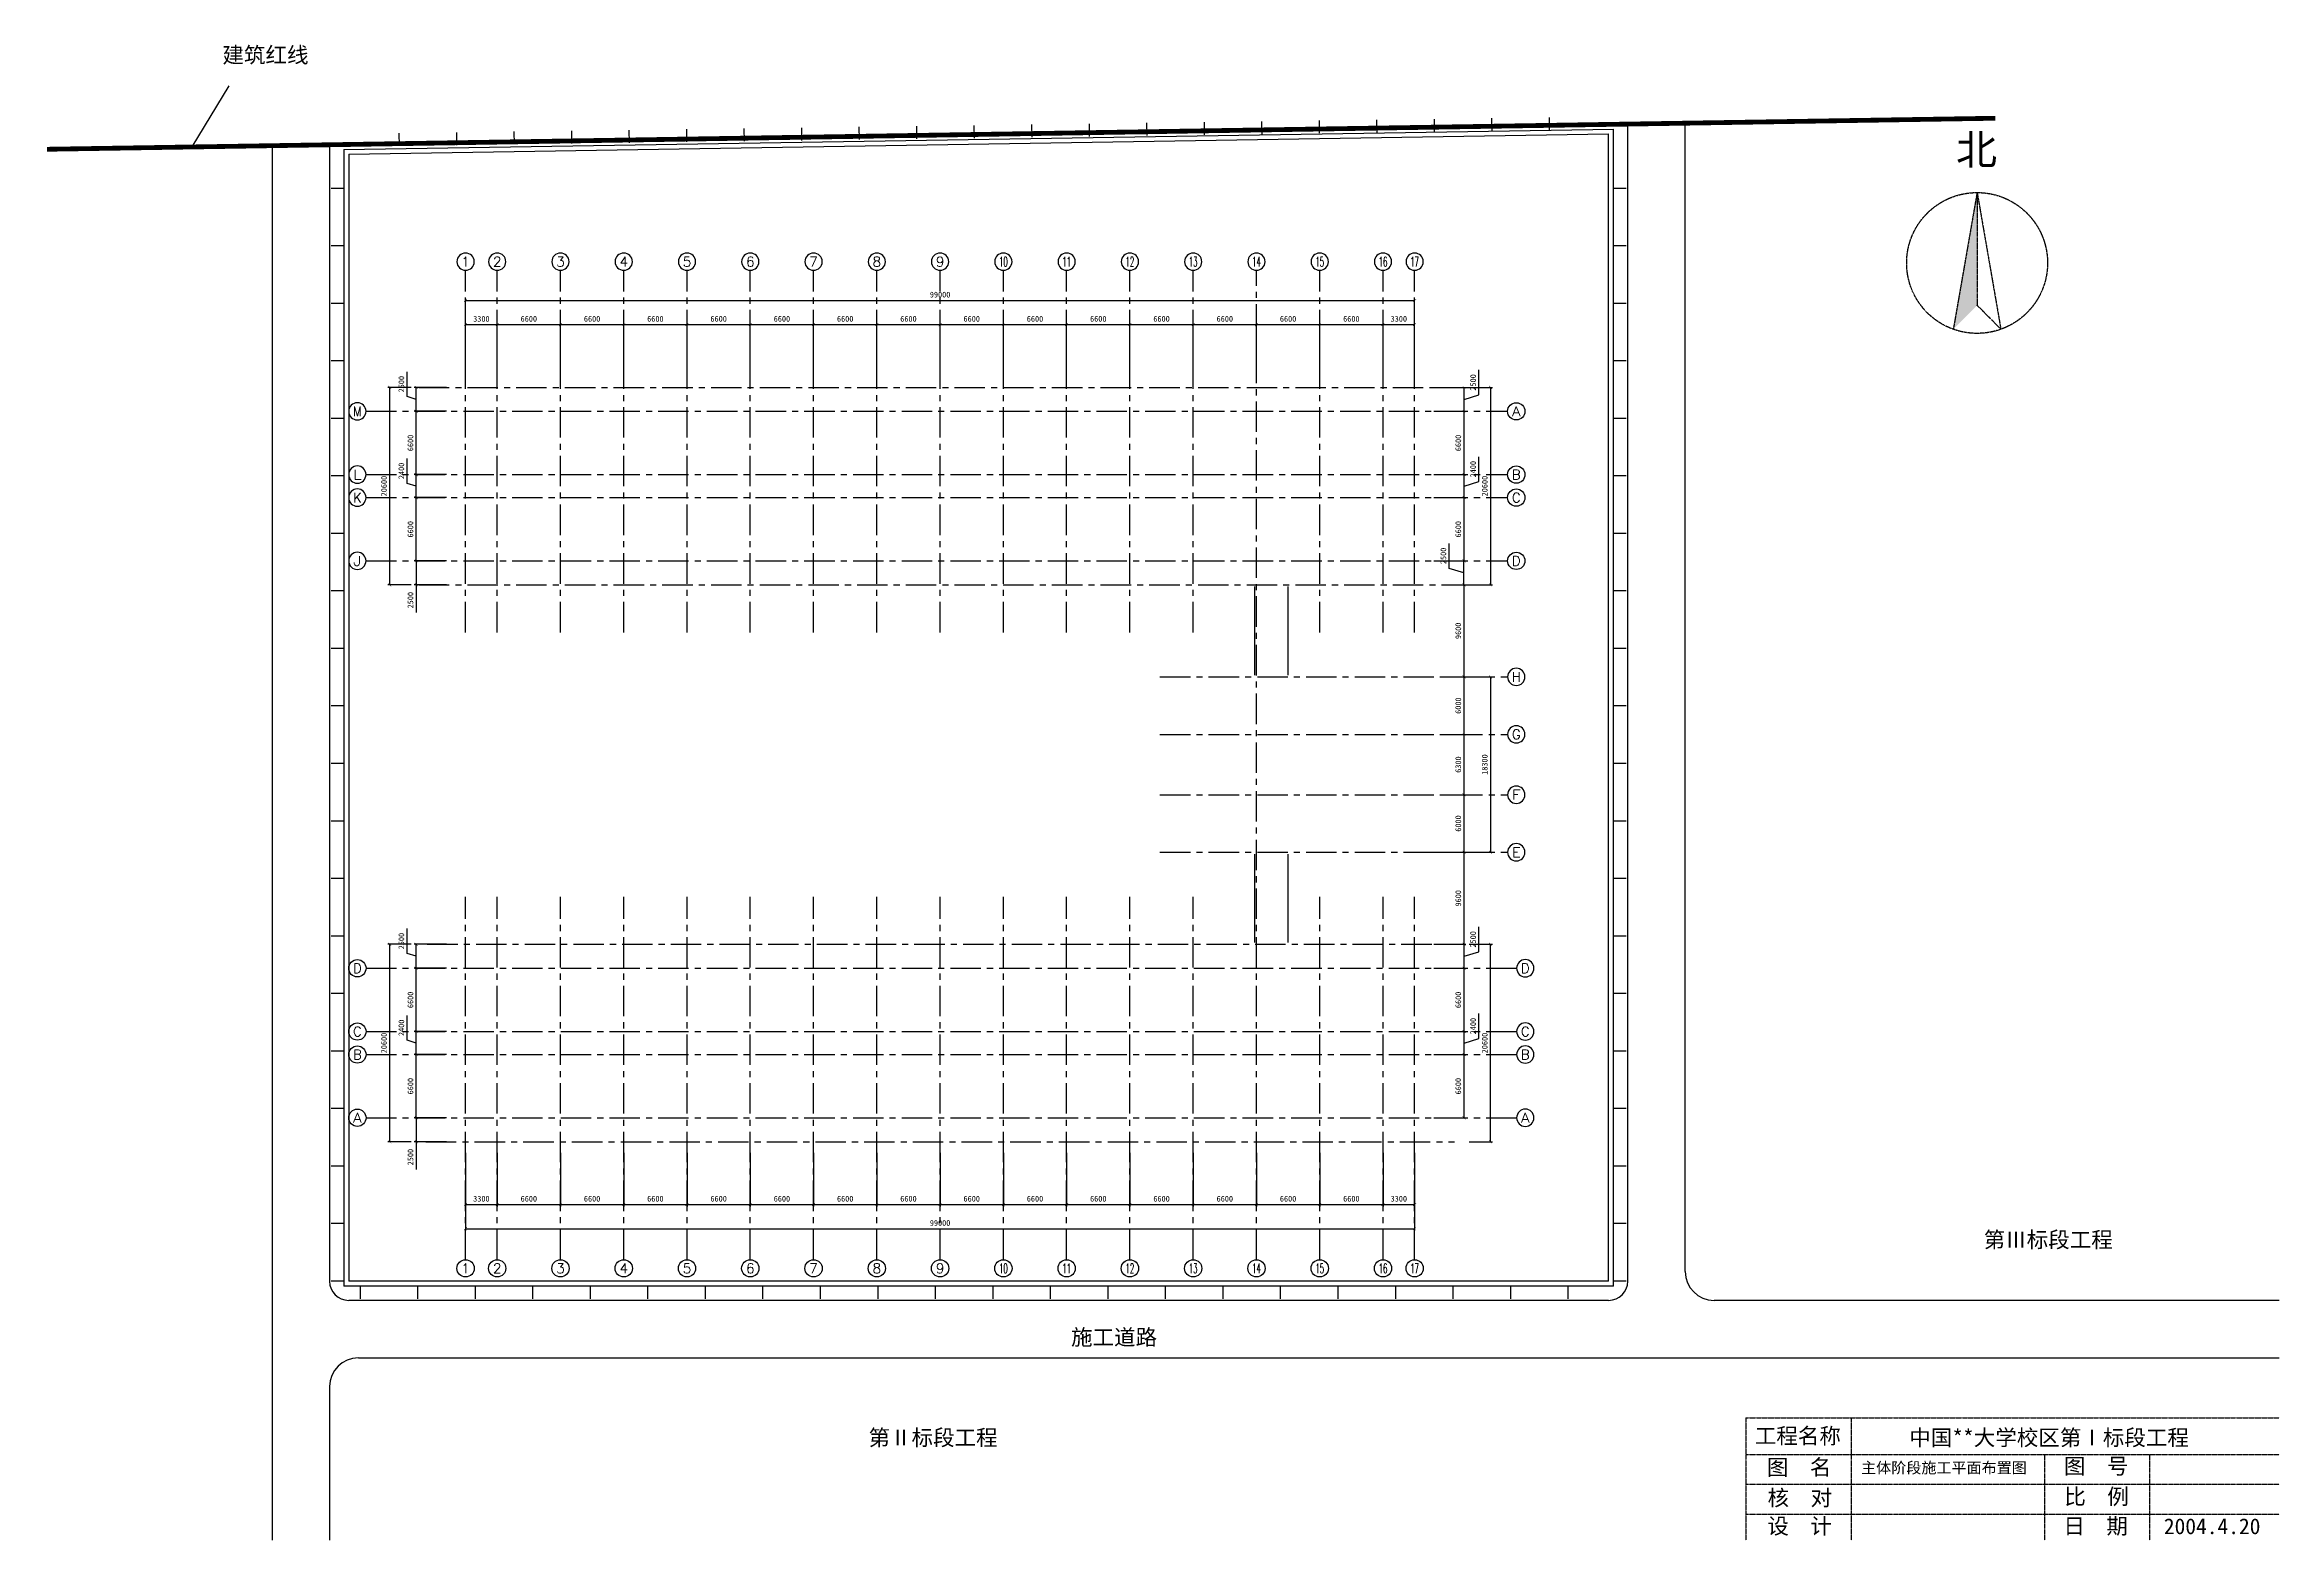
# Model space of a CAD drawing. Extents: x -738708 to 1376724, y 0 to 1572010.
# Drawn here: x 442928 to 676026, y 1415981 to 1572010 of the extents above; entities that cross this region are included whole.
import ezdxf
from ezdxf.enums import TextEntityAlignment as Align

# ---------------------------------------------------------------- set-up
doc = ezdxf.new("R2010")
doc.units = 0
doc.linetypes.add('CENTER', pattern=[50.8, 31.75, -6.35, 6.35, -6.35])
doc.linetypes.add('DASHED', pattern=[19.05, 12.7, -6.35])
doc.layers.get('0').update_dxf_attribs({"linetype": 'CONTINUOUS'})
doc.layers.get('DEFPOINTS').update_dxf_attribs({"linetype": 'CONTINUOUS'})
for name, color, linetype in [('AXIS', 7, 'CONTINUOUS'), ('围墙', 7, 'CONTINUOUS'), ('墙基线', 7, 'CONTINUOUS'), ('标注', 7, 'CONTINUOUS'), ('轴线', 1, 'CENTER'), ('轴线号', 7, 'CONTINUOUS'), ('道路', 8, 'CONTINUOUS')]:
    doc.layers.add(name, color=color, linetype=linetype)
doc.styles.add('COMPLEX', font='COMPLEX')
doc.styles.add('文字', font='SimSun.ttf')
doc.dimstyles.new('ISO-25', dxfattribs={"dimtxt": 600, "dimasz": 300, "dimexe": 200, "dimexo": 2000, "dimgap": 300, "dimtad": 1, "dimdec": 0, "dimtxsty": 'STANDARD', "dimblk": 'ARCHTICK', "dimcen": 2.5, "dimazin": 3, "dimtfac": 1, "dimtdec": 0, "dimtmove": 0, "dimatfit": 3})

msp = doc.modelspace()

# ---------------------------------------------------------------- texts
at = {"linetype": 'CENTER', "style": '文字'}
for s, height, p in [('建筑红线', 1645.59, (461467.5, 1570113)), ('北', 3134.4, (642304.9, 1559484.8)), ('第Ⅲ标段工程', 1645.59, (645187.2, 1446523.3)), ('施工道路', 1645.59, (549988.4, 1436342.5)), ('第Ⅱ标段工程', 1645.59, (528862.8, 1425874.5)), ('工程名称', 1645.59, (621314.2, 1426052.8)), ('中国**大学校区第Ⅰ标段工程', 1645.586, (637424.8, 1425874.5)), ('图  名', 1645.59, (622568.5, 1422780.4)), ('主体阶段施工平面布置图', 1151.91, (632405.3, 1422973.9)), ('图  号', 1645.59, (653561.5, 1422900.4)), ('核  对', 1645.59, (622644.2, 1419593.2)), ('比  例', 1645.59, (653601.9, 1419723.5)), ('设  计', 1645.59, (622619, 1416646.9)), ('日  期', 1645.59, (653502.3, 1416642)), ('2004.4.20', 1645.59, (663981.6, 1416622.9))]:
    msp.add_text(s, height=height, dxfattribs=at).set_placement(p)

# ---------------------------------------------------------------- blocks, each defined once
blk = doc.blocks.new('_ARCHTICK')
at = {"color": 0, "linetype": 'BYBLOCK', "const_width": 0.15}
blk.add_lwpolyline([(-0.5, -0.5), (0.5, 0.5)], dxfattribs=at)
blk = doc.blocks.new('*D326')
at = {"layer": 'DEFPOINTS', "color": 0}
for p in [(490130, 1458408), (496730, 1458408), (496730, 1451014)]:
    blk.add_point(p, dxfattribs=at)
at = {"layer": '标注', "color": 0}
for p, q in [((490130, 1456408), (490130, 1450814)), ((496730, 1456408), (496730, 1450814)), ((490130, 1451014), (496730, 1451014))]:
    blk.add_line(p, q, dxfattribs=at)
at = {"layer": '标注', "color": 0, "xscale": 300, "yscale": 300, "zscale": 300, "rotation": 180}
blk.add_blockref('_ARCHTICK', (490130, 1451014), dxfattribs=at)
at = {"layer": '标注', "color": 0, "xscale": 300, "yscale": 300, "zscale": 300}
blk.add_blockref('_ARCHTICK', (496730, 1451014), dxfattribs=at)
at = {"layer": '标注', "color": 0, "insert": (493430, 1451614), "char_height": 600, "attachment_point": 5}
blk.add_mtext('6600', dxfattribs=at)
blk = doc.blocks.new('*D327')
at = {"layer": 'DEFPOINTS', "color": 0}
for p in [(496730, 1458408), (503330, 1458408), (503330, 1451014)]:
    blk.add_point(p, dxfattribs=at)
at = {"layer": '标注', "color": 0}
for p, q in [((496730, 1456408), (496730, 1450814)), ((503330, 1456408), (503330, 1450814)), ((496730, 1451014), (503330, 1451014))]:
    blk.add_line(p, q, dxfattribs=at)
at = {"layer": '标注', "color": 0, "xscale": 300, "yscale": 300, "zscale": 300, "rotation": 180}
blk.add_blockref('_ARCHTICK', (496730, 1451014), dxfattribs=at)
at = {"layer": '标注', "color": 0, "xscale": 300, "yscale": 300, "zscale": 300}
blk.add_blockref('_ARCHTICK', (503330, 1451014), dxfattribs=at)
at = {"layer": '标注', "color": 0, "insert": (500030, 1451614), "char_height": 600, "attachment_point": 5}
blk.add_mtext('6600', dxfattribs=at)
blk = doc.blocks.new('*D328')
at = {"layer": 'DEFPOINTS', "color": 0}
for p in [(503330, 1458408), (509930, 1458408), (509930, 1451014)]:
    blk.add_point(p, dxfattribs=at)
at = {"layer": '标注', "color": 0}
for p, q in [((503330, 1456408), (503330, 1450814)), ((509930, 1456408), (509930, 1450814)), ((503330, 1451014), (509930, 1451014))]:
    blk.add_line(p, q, dxfattribs=at)
at = {"layer": '标注', "color": 0, "xscale": 300, "yscale": 300, "zscale": 300, "rotation": 180}
blk.add_blockref('_ARCHTICK', (503330, 1451014), dxfattribs=at)
at = {"layer": '标注', "color": 0, "xscale": 300, "yscale": 300, "zscale": 300}
blk.add_blockref('_ARCHTICK', (509930, 1451014), dxfattribs=at)
at = {"layer": '标注', "color": 0, "insert": (506630, 1451614), "char_height": 600, "attachment_point": 5}
blk.add_mtext('6600', dxfattribs=at)
blk = doc.blocks.new('*D329')
at = {"layer": 'DEFPOINTS', "color": 0}
for p in [(509930, 1458408), (516530, 1458408), (516530, 1451014)]:
    blk.add_point(p, dxfattribs=at)
at = {"layer": '标注', "color": 0}
for p, q in [((509930, 1456408), (509930, 1450814)), ((516530, 1456408), (516530, 1450814)), ((509930, 1451014), (516530, 1451014))]:
    blk.add_line(p, q, dxfattribs=at)
at = {"layer": '标注', "color": 0, "xscale": 300, "yscale": 300, "zscale": 300, "rotation": 180}
blk.add_blockref('_ARCHTICK', (509930, 1451014), dxfattribs=at)
at = {"layer": '标注', "color": 0, "xscale": 300, "yscale": 300, "zscale": 300}
blk.add_blockref('_ARCHTICK', (516530, 1451014), dxfattribs=at)
at = {"layer": '标注', "color": 0, "insert": (513230, 1451614), "char_height": 600, "attachment_point": 5}
blk.add_mtext('6600', dxfattribs=at)
blk = doc.blocks.new('*D330')
at = {"layer": 'DEFPOINTS', "color": 0}
for p in [(516530, 1458408), (523130, 1458408), (523130, 1451014)]:
    blk.add_point(p, dxfattribs=at)
at = {"layer": '标注', "color": 0}
for p, q in [((516530, 1456408), (516530, 1450814)), ((523130, 1456408), (523130, 1450814)), ((516530, 1451014), (523130, 1451014))]:
    blk.add_line(p, q, dxfattribs=at)
at = {"layer": '标注', "color": 0, "xscale": 300, "yscale": 300, "zscale": 300, "rotation": 180}
blk.add_blockref('_ARCHTICK', (516530, 1451014), dxfattribs=at)
at = {"layer": '标注', "color": 0, "xscale": 300, "yscale": 300, "zscale": 300}
blk.add_blockref('_ARCHTICK', (523130, 1451014), dxfattribs=at)
at = {"layer": '标注', "color": 0, "insert": (519830, 1451614), "char_height": 600, "attachment_point": 5}
blk.add_mtext('6600', dxfattribs=at)
blk = doc.blocks.new('*D331')
at = {"layer": 'DEFPOINTS', "color": 0}
for p in [(523130, 1458408), (529730, 1458408), (529730, 1451014)]:
    blk.add_point(p, dxfattribs=at)
at = {"layer": '标注', "color": 0}
for p, q in [((523130, 1456408), (523130, 1450814)), ((529730, 1456408), (529730, 1450814)), ((523130, 1451014), (529730, 1451014))]:
    blk.add_line(p, q, dxfattribs=at)
at = {"layer": '标注', "color": 0, "xscale": 300, "yscale": 300, "zscale": 300, "rotation": 180}
blk.add_blockref('_ARCHTICK', (523130, 1451014), dxfattribs=at)
at = {"layer": '标注', "color": 0, "xscale": 300, "yscale": 300, "zscale": 300}
blk.add_blockref('_ARCHTICK', (529730, 1451014), dxfattribs=at)
at = {"layer": '标注', "color": 0, "insert": (526430, 1451614), "char_height": 600, "attachment_point": 5}
blk.add_mtext('6600', dxfattribs=at)
blk = doc.blocks.new('*D332')
at = {"layer": 'DEFPOINTS', "color": 0}
for p in [(529730, 1458408), (536330, 1458408), (536330, 1451014)]:
    blk.add_point(p, dxfattribs=at)
at = {"layer": '标注', "color": 0}
for p, q in [((529730, 1456408), (529730, 1450814)), ((536330, 1456408), (536330, 1450814)), ((529730, 1451014), (536330, 1451014))]:
    blk.add_line(p, q, dxfattribs=at)
at = {"layer": '标注', "color": 0, "xscale": 300, "yscale": 300, "zscale": 300, "rotation": 180}
blk.add_blockref('_ARCHTICK', (529730, 1451014), dxfattribs=at)
at = {"layer": '标注', "color": 0, "xscale": 300, "yscale": 300, "zscale": 300}
blk.add_blockref('_ARCHTICK', (536330, 1451014), dxfattribs=at)
at = {"layer": '标注', "color": 0, "insert": (533030, 1451614), "char_height": 600, "attachment_point": 5}
blk.add_mtext('6600', dxfattribs=at)
blk = doc.blocks.new('*D333')
at = {"layer": 'DEFPOINTS', "color": 0}
for p in [(536330, 1458408), (542930, 1458408), (542930, 1451014)]:
    blk.add_point(p, dxfattribs=at)
at = {"layer": '标注', "color": 0}
for p, q in [((536330, 1456408), (536330, 1450814)), ((542930, 1456408), (542930, 1450814)), ((536330, 1451014), (542930, 1451014))]:
    blk.add_line(p, q, dxfattribs=at)
at = {"layer": '标注', "color": 0, "xscale": 300, "yscale": 300, "zscale": 300, "rotation": 180}
blk.add_blockref('_ARCHTICK', (536330, 1451014), dxfattribs=at)
at = {"layer": '标注', "color": 0, "xscale": 300, "yscale": 300, "zscale": 300}
blk.add_blockref('_ARCHTICK', (542930, 1451014), dxfattribs=at)
at = {"layer": '标注', "color": 0, "insert": (539630, 1451614), "char_height": 600, "attachment_point": 5}
blk.add_mtext('6600', dxfattribs=at)
blk = doc.blocks.new('*D334')
at = {"layer": 'DEFPOINTS', "color": 0}
for p in [(542930, 1458408), (549530, 1458408), (549530, 1451014)]:
    blk.add_point(p, dxfattribs=at)
at = {"layer": '标注', "color": 0}
for p, q in [((542930, 1456408), (542930, 1450814)), ((549530, 1456408), (549530, 1450814)), ((542930, 1451014), (549530, 1451014))]:
    blk.add_line(p, q, dxfattribs=at)
at = {"layer": '标注', "color": 0, "xscale": 300, "yscale": 300, "zscale": 300, "rotation": 180}
blk.add_blockref('_ARCHTICK', (542930, 1451014), dxfattribs=at)
at = {"layer": '标注', "color": 0, "xscale": 300, "yscale": 300, "zscale": 300}
blk.add_blockref('_ARCHTICK', (549530, 1451014), dxfattribs=at)
at = {"layer": '标注', "color": 0, "insert": (546230, 1451614), "char_height": 600, "attachment_point": 5}
blk.add_mtext('6600', dxfattribs=at)
blk = doc.blocks.new('*D335')
at = {"layer": 'DEFPOINTS', "color": 0}
for p in [(549530, 1458408), (556130, 1458408), (556130, 1451014)]:
    blk.add_point(p, dxfattribs=at)
at = {"layer": '标注', "color": 0}
for p, q in [((549530, 1456408), (549530, 1450814)), ((556130, 1456408), (556130, 1450814)), ((549530, 1451014), (556130, 1451014))]:
    blk.add_line(p, q, dxfattribs=at)
at = {"layer": '标注', "color": 0, "xscale": 300, "yscale": 300, "zscale": 300, "rotation": 180}
blk.add_blockref('_ARCHTICK', (549530, 1451014), dxfattribs=at)
at = {"layer": '标注', "color": 0, "xscale": 300, "yscale": 300, "zscale": 300}
blk.add_blockref('_ARCHTICK', (556130, 1451014), dxfattribs=at)
at = {"layer": '标注', "color": 0, "insert": (552830, 1451614), "char_height": 600, "attachment_point": 5}
blk.add_mtext('6600', dxfattribs=at)
blk = doc.blocks.new('*D336')
at = {"layer": 'DEFPOINTS', "color": 0}
for p in [(556130, 1458408), (562730, 1458408), (562730, 1451014)]:
    blk.add_point(p, dxfattribs=at)
at = {"layer": '标注', "color": 0}
for p, q in [((556130, 1456408), (556130, 1450814)), ((562730, 1456408), (562730, 1450814)), ((556130, 1451014), (562730, 1451014))]:
    blk.add_line(p, q, dxfattribs=at)
at = {"layer": '标注', "color": 0, "xscale": 300, "yscale": 300, "zscale": 300, "rotation": 180}
blk.add_blockref('_ARCHTICK', (556130, 1451014), dxfattribs=at)
at = {"layer": '标注', "color": 0, "xscale": 300, "yscale": 300, "zscale": 300}
blk.add_blockref('_ARCHTICK', (562730, 1451014), dxfattribs=at)
at = {"layer": '标注', "color": 0, "insert": (559430, 1451614), "char_height": 600, "attachment_point": 5}
blk.add_mtext('6600', dxfattribs=at)
blk = doc.blocks.new('*D337')
at = {"layer": 'DEFPOINTS', "color": 0}
for p in [(562730, 1458408), (569330, 1458408), (569330, 1451014)]:
    blk.add_point(p, dxfattribs=at)
at = {"layer": '标注', "color": 0}
for p, q in [((562730, 1456408), (562730, 1450814)), ((569330, 1456408), (569330, 1450814)), ((562730, 1451014), (569330, 1451014))]:
    blk.add_line(p, q, dxfattribs=at)
at = {"layer": '标注', "color": 0, "xscale": 300, "yscale": 300, "zscale": 300, "rotation": 180}
blk.add_blockref('_ARCHTICK', (562730, 1451014), dxfattribs=at)
at = {"layer": '标注', "color": 0, "xscale": 300, "yscale": 300, "zscale": 300}
blk.add_blockref('_ARCHTICK', (569330, 1451014), dxfattribs=at)
at = {"layer": '标注', "color": 0, "insert": (566030, 1451614), "char_height": 600, "attachment_point": 5}
blk.add_mtext('6600', dxfattribs=at)
blk = doc.blocks.new('*D338')
at = {"layer": 'DEFPOINTS', "color": 0}
for p in [(569330, 1458408), (575930, 1458408), (575930, 1451014)]:
    blk.add_point(p, dxfattribs=at)
at = {"layer": '标注', "color": 0}
for p, q in [((569330, 1456408), (569330, 1450814)), ((575930, 1456408), (575930, 1450814)), ((569330, 1451014), (575930, 1451014))]:
    blk.add_line(p, q, dxfattribs=at)
at = {"layer": '标注', "color": 0, "xscale": 300, "yscale": 300, "zscale": 300, "rotation": 180}
blk.add_blockref('_ARCHTICK', (569330, 1451014), dxfattribs=at)
at = {"layer": '标注', "color": 0, "xscale": 300, "yscale": 300, "zscale": 300}
blk.add_blockref('_ARCHTICK', (575930, 1451014), dxfattribs=at)
at = {"layer": '标注', "color": 0, "insert": (572630, 1451614), "char_height": 600, "attachment_point": 5}
blk.add_mtext('6600', dxfattribs=at)
blk = doc.blocks.new('*D339')
at = {"layer": 'DEFPOINTS', "color": 0}
for p in [(575930, 1458408), (582530, 1458408), (582530, 1451014)]:
    blk.add_point(p, dxfattribs=at)
at = {"layer": '标注', "color": 0}
for p, q in [((575930, 1456408), (575930, 1450814)), ((582530, 1456408), (582530, 1450814)), ((575930, 1451014), (582530, 1451014))]:
    blk.add_line(p, q, dxfattribs=at)
at = {"layer": '标注', "color": 0, "xscale": 300, "yscale": 300, "zscale": 300, "rotation": 180}
blk.add_blockref('_ARCHTICK', (575930, 1451014), dxfattribs=at)
at = {"layer": '标注', "color": 0, "xscale": 300, "yscale": 300, "zscale": 300}
blk.add_blockref('_ARCHTICK', (582530, 1451014), dxfattribs=at)
at = {"layer": '标注', "color": 0, "insert": (579230, 1451614), "char_height": 600, "attachment_point": 5}
blk.add_mtext('6600', dxfattribs=at)
blk = doc.blocks.new('*D340')
at = {"layer": 'DEFPOINTS', "color": 0}
for p in [(582530, 1458408), (585830, 1458408), (585830, 1451014)]:
    blk.add_point(p, dxfattribs=at)
at = {"layer": '标注', "color": 0}
for p, q in [((582530, 1456408), (582530, 1450814)), ((585830, 1456408), (585830, 1450814)), ((582530, 1451014), (585830, 1451014))]:
    blk.add_line(p, q, dxfattribs=at)
at = {"layer": '标注', "color": 0, "xscale": 300, "yscale": 300, "zscale": 300, "rotation": 180}
blk.add_blockref('_ARCHTICK', (582530, 1451014), dxfattribs=at)
at = {"layer": '标注', "color": 0, "xscale": 300, "yscale": 300, "zscale": 300}
blk.add_blockref('_ARCHTICK', (585830, 1451014), dxfattribs=at)
at = {"layer": '标注', "color": 0, "insert": (584180, 1451614), "char_height": 600, "attachment_point": 5}
blk.add_mtext('3300', dxfattribs=at)
blk = doc.blocks.new('*D418')
at = {"layer": 'DEFPOINTS', "color": 0}
for p in [(481680, 1469060), (486830, 1469060), (486830, 1466660)]:
    blk.add_point(p, dxfattribs=at)
at = {"layer": '标注', "color": 0}
for p, q in [((480730, 1468145), (480730, 1470745)), ((484830, 1469060), (481480, 1469060)), ((481680, 1466660), (481680, 1469060)), ((481680, 1467860), (480730, 1468145)), ((484830, 1466660), (481480, 1466660))]:
    blk.add_line(p, q, dxfattribs=at)
at = {"layer": '标注', "color": 0, "xscale": 300, "yscale": 300, "zscale": 300}
for p, rotation in [((481680, 1469060), 90), ((481680, 1466660), 270)]:
    blk.add_blockref('_ARCHTICK', p, dxfattribs=dict(at, rotation=rotation))
at = {"layer": '标注', "color": 0, "insert": (480130, 1469445), "char_height": 600, "attachment_point": 5, "rotation": 90}
blk.add_mtext('2400', dxfattribs=at)
blk = doc.blocks.new('*D419')
at = {"layer": 'DEFPOINTS', "color": 0}
for p in [(481680, 1475660), (486830, 1475660), (486830, 1469060)]:
    blk.add_point(p, dxfattribs=at)
at = {"layer": '标注', "color": 0}
for p, q in [((484830, 1475660), (481480, 1475660)), ((481680, 1469060), (481680, 1475660)), ((484830, 1469060), (481480, 1469060))]:
    blk.add_line(p, q, dxfattribs=at)
at = {"layer": '标注', "color": 0, "xscale": 300, "yscale": 300, "zscale": 300}
for p, rotation in [((481680, 1475660), 90), ((481680, 1469060), 270)]:
    blk.add_blockref('_ARCHTICK', p, dxfattribs=dict(at, rotation=rotation))
at = {"layer": '标注', "color": 0, "insert": (481080, 1472360), "char_height": 600, "attachment_point": 5, "rotation": 90}
blk.add_mtext('6600', dxfattribs=at)
blk = doc.blocks.new('*D420')
at = {"layer": 'DEFPOINTS', "color": 0}
for p in [(481680, 1478160), (486830, 1478160), (486830, 1475660)]:
    blk.add_point(p, dxfattribs=at)
at = {"layer": '标注', "color": 0}
for p, q in [((480730, 1477195), (480730, 1479795)), ((484830, 1478160), (481480, 1478160)), ((481680, 1475660), (481680, 1478160)), ((481680, 1476910), (480730, 1477195)), ((484830, 1475660), (481480, 1475660))]:
    blk.add_line(p, q, dxfattribs=at)
at = {"layer": '标注', "color": 0, "xscale": 300, "yscale": 300, "zscale": 300}
for p, rotation in [((481680, 1478160), 90), ((481680, 1475660), 270)]:
    blk.add_blockref('_ARCHTICK', p, dxfattribs=dict(at, rotation=rotation))
at = {"layer": '标注', "color": 0, "insert": (480130, 1478495), "char_height": 600, "attachment_point": 5, "rotation": 90}
blk.add_mtext('2500', dxfattribs=at)
blk = doc.blocks.new('*D341')
at = {"layer": 'DEFPOINTS', "color": 0}
for p in [(585830, 1475660), (590981, 1475660), (585830, 1469060)]:
    blk.add_point(p, dxfattribs=at)
at = {"layer": '标注', "color": 0}
for p, q in [((587830, 1475660), (591181, 1475660)), ((590981, 1469060), (590981, 1475660)), ((587830, 1469060), (591181, 1469060))]:
    blk.add_line(p, q, dxfattribs=at)
at = {"layer": '标注', "color": 0, "xscale": 300, "yscale": 300, "zscale": 300}
for p, rotation in [((590981, 1475660), 90), ((590981, 1469060), 270)]:
    blk.add_blockref('_ARCHTICK', p, dxfattribs=dict(at, rotation=rotation))
at = {"layer": '标注', "color": 0, "insert": (590381, 1472360), "char_height": 600, "attachment_point": 5, "rotation": 90}
blk.add_mtext('6600', dxfattribs=at)
blk = doc.blocks.new('*D342')
at = {"layer": 'DEFPOINTS', "color": 0}
for p in [(585830, 1469060), (590981, 1469060), (585830, 1466660)]:
    blk.add_point(p, dxfattribs=at)
at = {"layer": '标注', "color": 0}
for p, q in [((592531, 1468325), (592531, 1470925)), ((587830, 1469060), (591181, 1469060)), ((590981, 1466660), (590981, 1469060)), ((587830, 1466660), (591181, 1466660)), ((590981, 1467860), (592531, 1468325))]:
    blk.add_line(p, q, dxfattribs=at)
at = {"layer": '标注', "color": 0, "xscale": 300, "yscale": 300, "zscale": 300}
for p, rotation in [((590981, 1469060), 90), ((590981, 1466660), 270)]:
    blk.add_blockref('_ARCHTICK', p, dxfattribs=dict(at, rotation=rotation))
at = {"layer": '标注', "color": 0, "insert": (591931, 1469625), "char_height": 600, "attachment_point": 5, "rotation": 90}
blk.add_mtext('2400', dxfattribs=at)
blk = doc.blocks.new('*D343')
at = {"layer": 'DEFPOINTS', "color": 0}
for p in [(585830, 1478160), (590981, 1478160), (585830, 1475660)]:
    blk.add_point(p, dxfattribs=at)
at = {"layer": '标注', "color": 0}
for p, q in [((587830, 1478160), (591181, 1478160)), ((590981, 1475660), (590981, 1478160)), ((592531, 1477375), (592531, 1479975)), ((587830, 1475660), (591181, 1475660)), ((590981, 1476910), (592531, 1477375))]:
    blk.add_line(p, q, dxfattribs=at)
at = {"layer": '标注', "color": 0, "xscale": 300, "yscale": 300, "zscale": 300}
for p, rotation in [((590981, 1478160), 90), ((590981, 1475660), 270)]:
    blk.add_blockref('_ARCHTICK', p, dxfattribs=dict(at, rotation=rotation))
at = {"layer": '标注', "color": 0, "insert": (591931, 1478675), "char_height": 600, "attachment_point": 5, "rotation": 90}
blk.add_mtext('2500', dxfattribs=at)
blk = doc.blocks.new('*D421')
at = {"layer": 'DEFPOINTS', "color": 0}
for p in [(590981, 1493760), (591131, 1493760), (590981, 1487760)]:
    blk.add_point(p, dxfattribs=at)
at = {"layer": '标注', "color": 0}
for p, q in [((589131, 1493760), (590781, 1493760)), ((590981, 1487760), (590981, 1493760)), ((588981, 1487760), (590781, 1487760))]:
    blk.add_line(p, q, dxfattribs=at)
at = {"layer": '标注', "color": 0, "xscale": 300, "yscale": 300, "zscale": 300}
for p, rotation in [((590981, 1493760), 90), ((590981, 1487760), 270)]:
    blk.add_blockref('_ARCHTICK', p, dxfattribs=dict(at, rotation=rotation))
at = {"layer": '标注', "color": 0, "insert": (590381, 1490760), "char_height": 600, "attachment_point": 5, "rotation": 90}
blk.add_mtext('6000', dxfattribs=at)
blk = doc.blocks.new('*D422')
at = {"layer": 'DEFPOINTS', "color": 0}
for p in [(590981, 1500060), (590981, 1500060), (590981, 1493760)]:
    blk.add_point(p, dxfattribs=at)
at = {"layer": '标注', "color": 0}
for p, q in [((588981, 1500060), (590781, 1500060)), ((590981, 1493760), (590981, 1500060)), ((588981, 1493760), (590781, 1493760))]:
    blk.add_line(p, q, dxfattribs=at)
at = {"layer": '标注', "color": 0, "xscale": 300, "yscale": 300, "zscale": 300}
for p, rotation in [((590981, 1500060), 90), ((590981, 1493760), 270)]:
    blk.add_blockref('_ARCHTICK', p, dxfattribs=dict(at, rotation=rotation))
at = {"layer": '标注', "color": 0, "insert": (590381, 1496910), "char_height": 600, "attachment_point": 5, "rotation": 90}
blk.add_mtext('6300', dxfattribs=at)
blk = doc.blocks.new('*D423')
at = {"layer": 'DEFPOINTS', "color": 0}
for p in [(590981, 1506060), (590981, 1506060), (590981, 1500060)]:
    blk.add_point(p, dxfattribs=at)
at = {"layer": '标注', "color": 0}
for p, q in [((588981, 1506060), (590781, 1506060)), ((590981, 1500060), (590981, 1506060)), ((588981, 1500060), (590781, 1500060))]:
    blk.add_line(p, q, dxfattribs=at)
at = {"layer": '标注', "color": 0, "xscale": 300, "yscale": 300, "zscale": 300}
for p, rotation in [((590981, 1506060), 90), ((590981, 1500060), 270)]:
    blk.add_blockref('_ARCHTICK', p, dxfattribs=dict(at, rotation=rotation))
at = {"layer": '标注', "color": 0, "insert": (590381, 1503060), "char_height": 600, "attachment_point": 5, "rotation": 90}
blk.add_mtext('6000', dxfattribs=at)
blk = doc.blocks.new('*D424')
at = {"layer": 'DEFPOINTS', "color": 0}
for p in [(590981, 1515660), (590981, 1515660), (590981, 1506060)]:
    blk.add_point(p, dxfattribs=at)
at = {"layer": '标注', "color": 0}
for p, q in [((588981, 1515660), (590781, 1515660)), ((590981, 1506060), (590981, 1515660)), ((588981, 1506060), (590781, 1506060))]:
    blk.add_line(p, q, dxfattribs=at)
at = {"layer": '标注', "color": 0, "xscale": 300, "yscale": 300, "zscale": 300}
for p, rotation in [((590981, 1515660), 90), ((590981, 1506060), 270)]:
    blk.add_blockref('_ARCHTICK', p, dxfattribs=dict(at, rotation=rotation))
at = {"layer": '标注', "color": 0, "insert": (590381, 1510860), "char_height": 600, "attachment_point": 5, "rotation": 90}
blk.add_mtext('9600', dxfattribs=at)
blk = doc.blocks.new('*D344')
at = {"layer": 'DEFPOINTS', "color": 0}
for p in [(590976, 1518165), (590976, 1518165), (590976, 1515665)]:
    blk.add_point(p, dxfattribs=at)
at = {"layer": '标注', "color": 0}
for p, q in [((589426, 1517380), (589426, 1519980)), ((588976, 1518165), (590776, 1518165)), ((590976, 1515665), (590976, 1518165)), ((588976, 1515665), (590776, 1515665)), ((590976, 1516915), (589426, 1517380))]:
    blk.add_line(p, q, dxfattribs=at)
at = {"layer": '标注', "color": 0, "xscale": 300, "yscale": 300, "zscale": 300}
for p, rotation in [((590976, 1518165), 90), ((590976, 1515665), 270)]:
    blk.add_blockref('_ARCHTICK', p, dxfattribs=dict(at, rotation=rotation))
at = {"layer": '标注', "color": 0, "insert": (588826, 1518680), "char_height": 600, "attachment_point": 5, "rotation": 90}
blk.add_mtext('2500', dxfattribs=at)
blk = doc.blocks.new('*D425')
at = {"layer": 'DEFPOINTS', "color": 0}
for p in [(585830, 1524760), (590981, 1524760), (585830, 1518160)]:
    blk.add_point(p, dxfattribs=at)
at = {"layer": '标注', "color": 0}
for p, q in [((587830, 1524760), (591181, 1524760)), ((590981, 1518160), (590981, 1524760)), ((587830, 1518160), (591181, 1518160))]:
    blk.add_line(p, q, dxfattribs=at)
at = {"layer": '标注', "color": 0, "xscale": 300, "yscale": 300, "zscale": 300}
for p, rotation in [((590981, 1524760), 90), ((590981, 1518160), 270)]:
    blk.add_blockref('_ARCHTICK', p, dxfattribs=dict(at, rotation=rotation))
at = {"layer": '标注', "color": 0, "insert": (590381, 1521460), "char_height": 600, "attachment_point": 5, "rotation": 90}
blk.add_mtext('6600', dxfattribs=at)
blk = doc.blocks.new('*D426')
at = {"layer": 'DEFPOINTS', "color": 0}
for p in [(585830, 1527160), (590981, 1527160), (585830, 1524760)]:
    blk.add_point(p, dxfattribs=at)
at = {"layer": '标注', "color": 0}
for p, q in [((587830, 1527160), (591181, 1527160)), ((590981, 1524760), (590981, 1527160)), ((592531, 1526425), (592531, 1529025)), ((587830, 1524760), (591181, 1524760)), ((590981, 1525960), (592531, 1526425))]:
    blk.add_line(p, q, dxfattribs=at)
at = {"layer": '标注', "color": 0, "xscale": 300, "yscale": 300, "zscale": 300}
for p, rotation in [((590981, 1527160), 90), ((590981, 1524760), 270)]:
    blk.add_blockref('_ARCHTICK', p, dxfattribs=dict(at, rotation=rotation))
at = {"layer": '标注', "color": 0, "insert": (591931, 1527725), "char_height": 600, "attachment_point": 5, "rotation": 90}
blk.add_mtext('2400', dxfattribs=at)
blk = doc.blocks.new('*D427')
at = {"layer": 'DEFPOINTS', "color": 0}
for p in [(585830, 1533760), (590981, 1533760), (585830, 1527160)]:
    blk.add_point(p, dxfattribs=at)
at = {"layer": '标注', "color": 0}
for p, q in [((587830, 1533760), (591181, 1533760)), ((590981, 1527160), (590981, 1533760)), ((587830, 1527160), (591181, 1527160))]:
    blk.add_line(p, q, dxfattribs=at)
at = {"layer": '标注', "color": 0, "xscale": 300, "yscale": 300, "zscale": 300}
for p, rotation in [((590981, 1533760), 90), ((590981, 1527160), 270)]:
    blk.add_blockref('_ARCHTICK', p, dxfattribs=dict(at, rotation=rotation))
at = {"layer": '标注', "color": 0, "insert": (590381, 1530460), "char_height": 600, "attachment_point": 5, "rotation": 90}
blk.add_mtext('6600', dxfattribs=at)
blk = doc.blocks.new('*D428')
at = {"layer": 'DEFPOINTS', "color": 0}
for p in [(585830, 1536260), (590981, 1536260), (585830, 1533760)]:
    blk.add_point(p, dxfattribs=at)
at = {"layer": '标注', "color": 0}
for p, q in [((587830, 1536260), (591181, 1536260)), ((590981, 1533760), (590981, 1536260)), ((592531, 1535475), (592531, 1538075)), ((590981, 1535010), (592531, 1535475)), ((587830, 1533760), (591181, 1533760))]:
    blk.add_line(p, q, dxfattribs=at)
at = {"layer": '标注', "color": 0, "xscale": 300, "yscale": 300, "zscale": 300}
for p, rotation in [((590981, 1536260), 90), ((590981, 1533760), 270)]:
    blk.add_blockref('_ARCHTICK', p, dxfattribs=dict(at, rotation=rotation))
at = {"layer": '标注', "color": 0, "insert": (591931, 1536775), "char_height": 600, "attachment_point": 5, "rotation": 90}
blk.add_mtext('2500', dxfattribs=at)
blk = doc.blocks.new('*D345')
at = {"layer": 'DEFPOINTS', "color": 0}
for p in [(542930, 1542807), (536330, 1535413), (542930, 1535413)]:
    blk.add_point(p, dxfattribs=at)
at = {"layer": '标注', "color": 0}
for p, q in [((536330, 1537413), (536330, 1543007)), ((536330, 1542807), (542930, 1542807)), ((542930, 1537413), (542930, 1543007))]:
    blk.add_line(p, q, dxfattribs=at)
at = {"layer": '标注', "color": 0, "xscale": 300, "yscale": 300, "zscale": 300, "rotation": 180}
blk.add_blockref('_ARCHTICK', (536330, 1542807), dxfattribs=at)
at = {"layer": '标注', "color": 0, "xscale": 300, "yscale": 300, "zscale": 300}
blk.add_blockref('_ARCHTICK', (542930, 1542807), dxfattribs=at)
at = {"layer": '标注', "color": 0, "insert": (539630, 1543407), "char_height": 600, "attachment_point": 5}
blk.add_mtext('6600', dxfattribs=at)
blk = doc.blocks.new('*D346')
at = {"layer": 'DEFPOINTS', "color": 0}
for p in [(536330, 1542807), (529730, 1535413), (536330, 1535413)]:
    blk.add_point(p, dxfattribs=at)
at = {"layer": '标注', "color": 0}
for p, q in [((529730, 1537413), (529730, 1543007)), ((529730, 1542807), (536330, 1542807)), ((536330, 1537413), (536330, 1543007))]:
    blk.add_line(p, q, dxfattribs=at)
at = {"layer": '标注', "color": 0, "xscale": 300, "yscale": 300, "zscale": 300, "rotation": 180}
blk.add_blockref('_ARCHTICK', (529730, 1542807), dxfattribs=at)
at = {"layer": '标注', "color": 0, "xscale": 300, "yscale": 300, "zscale": 300}
blk.add_blockref('_ARCHTICK', (536330, 1542807), dxfattribs=at)
at = {"layer": '标注', "color": 0, "insert": (533030, 1543407), "char_height": 600, "attachment_point": 5}
blk.add_mtext('6600', dxfattribs=at)
blk = doc.blocks.new('*D347')
at = {"layer": 'DEFPOINTS', "color": 0}
for p in [(529730, 1542807), (523130, 1535413), (529730, 1535413)]:
    blk.add_point(p, dxfattribs=at)
at = {"layer": '标注', "color": 0}
for p, q in [((523130, 1537413), (523130, 1543007)), ((523130, 1542807), (529730, 1542807)), ((529730, 1537413), (529730, 1543007))]:
    blk.add_line(p, q, dxfattribs=at)
at = {"layer": '标注', "color": 0, "xscale": 300, "yscale": 300, "zscale": 300, "rotation": 180}
blk.add_blockref('_ARCHTICK', (523130, 1542807), dxfattribs=at)
at = {"layer": '标注', "color": 0, "xscale": 300, "yscale": 300, "zscale": 300}
blk.add_blockref('_ARCHTICK', (529730, 1542807), dxfattribs=at)
at = {"layer": '标注', "color": 0, "insert": (526430, 1543407), "char_height": 600, "attachment_point": 5}
blk.add_mtext('6600', dxfattribs=at)
blk = doc.blocks.new('*D348')
at = {"layer": 'DEFPOINTS', "color": 0}
for p in [(523130, 1542807), (516530, 1535413), (523130, 1535413)]:
    blk.add_point(p, dxfattribs=at)
at = {"layer": '标注', "color": 0}
for p, q in [((516530, 1537413), (516530, 1543007)), ((516530, 1542807), (523130, 1542807)), ((523130, 1537413), (523130, 1543007))]:
    blk.add_line(p, q, dxfattribs=at)
at = {"layer": '标注', "color": 0, "xscale": 300, "yscale": 300, "zscale": 300, "rotation": 180}
blk.add_blockref('_ARCHTICK', (516530, 1542807), dxfattribs=at)
at = {"layer": '标注', "color": 0, "xscale": 300, "yscale": 300, "zscale": 300}
blk.add_blockref('_ARCHTICK', (523130, 1542807), dxfattribs=at)
at = {"layer": '标注', "color": 0, "insert": (519830, 1543407), "char_height": 600, "attachment_point": 5}
blk.add_mtext('6600', dxfattribs=at)
blk = doc.blocks.new('*D349')
at = {"layer": 'DEFPOINTS', "color": 0}
for p in [(516530, 1542807), (509930, 1535413), (516530, 1535413)]:
    blk.add_point(p, dxfattribs=at)
at = {"layer": '标注', "color": 0}
for p, q in [((509930, 1537413), (509930, 1543007)), ((509930, 1542807), (516530, 1542807)), ((516530, 1537413), (516530, 1543007))]:
    blk.add_line(p, q, dxfattribs=at)
at = {"layer": '标注', "color": 0, "xscale": 300, "yscale": 300, "zscale": 300, "rotation": 180}
blk.add_blockref('_ARCHTICK', (509930, 1542807), dxfattribs=at)
at = {"layer": '标注', "color": 0, "xscale": 300, "yscale": 300, "zscale": 300}
blk.add_blockref('_ARCHTICK', (516530, 1542807), dxfattribs=at)
at = {"layer": '标注', "color": 0, "insert": (513230, 1543407), "char_height": 600, "attachment_point": 5}
blk.add_mtext('6600', dxfattribs=at)
blk = doc.blocks.new('*D350')
at = {"layer": 'DEFPOINTS', "color": 0}
for p in [(509930, 1542807), (503330, 1535413), (509930, 1535413)]:
    blk.add_point(p, dxfattribs=at)
at = {"layer": '标注', "color": 0}
for p, q in [((503330, 1537413), (503330, 1543007)), ((503330, 1542807), (509930, 1542807)), ((509930, 1537413), (509930, 1543007))]:
    blk.add_line(p, q, dxfattribs=at)
at = {"layer": '标注', "color": 0, "xscale": 300, "yscale": 300, "zscale": 300, "rotation": 180}
blk.add_blockref('_ARCHTICK', (503330, 1542807), dxfattribs=at)
at = {"layer": '标注', "color": 0, "xscale": 300, "yscale": 300, "zscale": 300}
blk.add_blockref('_ARCHTICK', (509930, 1542807), dxfattribs=at)
at = {"layer": '标注', "color": 0, "insert": (506630, 1543407), "char_height": 600, "attachment_point": 5}
blk.add_mtext('6600', dxfattribs=at)
blk = doc.blocks.new('*D351')
at = {"layer": 'DEFPOINTS', "color": 0}
for p in [(503330, 1542807), (496730, 1535413), (503330, 1535413)]:
    blk.add_point(p, dxfattribs=at)
at = {"layer": '标注', "color": 0}
for p, q in [((496730, 1537413), (496730, 1543007)), ((496730, 1542807), (503330, 1542807)), ((503330, 1537413), (503330, 1543007))]:
    blk.add_line(p, q, dxfattribs=at)
at = {"layer": '标注', "color": 0, "xscale": 300, "yscale": 300, "zscale": 300, "rotation": 180}
blk.add_blockref('_ARCHTICK', (496730, 1542807), dxfattribs=at)
at = {"layer": '标注', "color": 0, "xscale": 300, "yscale": 300, "zscale": 300}
blk.add_blockref('_ARCHTICK', (503330, 1542807), dxfattribs=at)
at = {"layer": '标注', "color": 0, "insert": (500030, 1543407), "char_height": 600, "attachment_point": 5}
blk.add_mtext('6600', dxfattribs=at)
blk = doc.blocks.new('*D352')
at = {"layer": 'DEFPOINTS', "color": 0}
for p in [(496730, 1542807), (490130, 1535413), (496730, 1535413)]:
    blk.add_point(p, dxfattribs=at)
at = {"layer": '标注', "color": 0}
for p, q in [((490130, 1537413), (490130, 1543007)), ((490130, 1542807), (496730, 1542807)), ((496730, 1537413), (496730, 1543007))]:
    blk.add_line(p, q, dxfattribs=at)
at = {"layer": '标注', "color": 0, "xscale": 300, "yscale": 300, "zscale": 300, "rotation": 180}
blk.add_blockref('_ARCHTICK', (490130, 1542807), dxfattribs=at)
at = {"layer": '标注', "color": 0, "xscale": 300, "yscale": 300, "zscale": 300}
blk.add_blockref('_ARCHTICK', (496730, 1542807), dxfattribs=at)
at = {"layer": '标注', "color": 0, "insert": (493430, 1543407), "char_height": 600, "attachment_point": 5}
blk.add_mtext('6600', dxfattribs=at)
blk = doc.blocks.new('*D353')
at = {"layer": 'DEFPOINTS', "color": 0}
for p in [(585830, 1542807), (582530, 1535413), (585830, 1535413)]:
    blk.add_point(p, dxfattribs=at)
at = {"layer": '标注', "color": 0}
for p, q in [((582530, 1537413), (582530, 1543007)), ((582530, 1542807), (585830, 1542807)), ((585830, 1537413), (585830, 1543007))]:
    blk.add_line(p, q, dxfattribs=at)
at = {"layer": '标注', "color": 0, "xscale": 300, "yscale": 300, "zscale": 300, "rotation": 180}
blk.add_blockref('_ARCHTICK', (582530, 1542807), dxfattribs=at)
at = {"layer": '标注', "color": 0, "xscale": 300, "yscale": 300, "zscale": 300}
blk.add_blockref('_ARCHTICK', (585830, 1542807), dxfattribs=at)
at = {"layer": '标注', "color": 0, "insert": (584180, 1543407), "char_height": 600, "attachment_point": 5}
blk.add_mtext('3300', dxfattribs=at)
blk = doc.blocks.new('*D354')
at = {"layer": 'DEFPOINTS', "color": 0}
for p in [(582530, 1542807), (575930, 1535413), (582530, 1535413)]:
    blk.add_point(p, dxfattribs=at)
at = {"layer": '标注', "color": 0}
for p, q in [((575930, 1537413), (575930, 1543007)), ((575930, 1542807), (582530, 1542807)), ((582530, 1537413), (582530, 1543007))]:
    blk.add_line(p, q, dxfattribs=at)
at = {"layer": '标注', "color": 0, "xscale": 300, "yscale": 300, "zscale": 300, "rotation": 180}
blk.add_blockref('_ARCHTICK', (575930, 1542807), dxfattribs=at)
at = {"layer": '标注', "color": 0, "xscale": 300, "yscale": 300, "zscale": 300}
blk.add_blockref('_ARCHTICK', (582530, 1542807), dxfattribs=at)
at = {"layer": '标注', "color": 0, "insert": (579230, 1543407), "char_height": 600, "attachment_point": 5}
blk.add_mtext('6600', dxfattribs=at)
blk = doc.blocks.new('*D355')
at = {"layer": 'DEFPOINTS', "color": 0}
for p in [(575930, 1542807), (569330, 1535413), (575930, 1535413)]:
    blk.add_point(p, dxfattribs=at)
at = {"layer": '标注', "color": 0}
for p, q in [((569330, 1537413), (569330, 1543007)), ((569330, 1542807), (575930, 1542807)), ((575930, 1537413), (575930, 1543007))]:
    blk.add_line(p, q, dxfattribs=at)
at = {"layer": '标注', "color": 0, "xscale": 300, "yscale": 300, "zscale": 300, "rotation": 180}
blk.add_blockref('_ARCHTICK', (569330, 1542807), dxfattribs=at)
at = {"layer": '标注', "color": 0, "xscale": 300, "yscale": 300, "zscale": 300}
blk.add_blockref('_ARCHTICK', (575930, 1542807), dxfattribs=at)
at = {"layer": '标注', "color": 0, "insert": (572630, 1543407), "char_height": 600, "attachment_point": 5}
blk.add_mtext('6600', dxfattribs=at)
blk = doc.blocks.new('*D356')
at = {"layer": 'DEFPOINTS', "color": 0}
for p in [(569330, 1542807), (562730, 1535413), (569330, 1535413)]:
    blk.add_point(p, dxfattribs=at)
at = {"layer": '标注', "color": 0}
for p, q in [((562730, 1537413), (562730, 1543007)), ((562730, 1542807), (569330, 1542807)), ((569330, 1537413), (569330, 1543007))]:
    blk.add_line(p, q, dxfattribs=at)
at = {"layer": '标注', "color": 0, "xscale": 300, "yscale": 300, "zscale": 300, "rotation": 180}
blk.add_blockref('_ARCHTICK', (562730, 1542807), dxfattribs=at)
at = {"layer": '标注', "color": 0, "xscale": 300, "yscale": 300, "zscale": 300}
blk.add_blockref('_ARCHTICK', (569330, 1542807), dxfattribs=at)
at = {"layer": '标注', "color": 0, "insert": (566030, 1543407), "char_height": 600, "attachment_point": 5}
blk.add_mtext('6600', dxfattribs=at)
blk = doc.blocks.new('*D357')
at = {"layer": 'DEFPOINTS', "color": 0}
for p in [(562730, 1542807), (556130, 1535413), (562730, 1535413)]:
    blk.add_point(p, dxfattribs=at)
at = {"layer": '标注', "color": 0}
for p, q in [((556130, 1537413), (556130, 1543007)), ((556130, 1542807), (562730, 1542807)), ((562730, 1537413), (562730, 1543007))]:
    blk.add_line(p, q, dxfattribs=at)
at = {"layer": '标注', "color": 0, "xscale": 300, "yscale": 300, "zscale": 300, "rotation": 180}
blk.add_blockref('_ARCHTICK', (556130, 1542807), dxfattribs=at)
at = {"layer": '标注', "color": 0, "xscale": 300, "yscale": 300, "zscale": 300}
blk.add_blockref('_ARCHTICK', (562730, 1542807), dxfattribs=at)
at = {"layer": '标注', "color": 0, "insert": (559430, 1543407), "char_height": 600, "attachment_point": 5}
blk.add_mtext('6600', dxfattribs=at)
blk = doc.blocks.new('*D358')
at = {"layer": 'DEFPOINTS', "color": 0}
for p in [(556130, 1542807), (549530, 1535413), (556130, 1535413)]:
    blk.add_point(p, dxfattribs=at)
at = {"layer": '标注', "color": 0}
for p, q in [((549530, 1537413), (549530, 1543007)), ((549530, 1542807), (556130, 1542807)), ((556130, 1537413), (556130, 1543007))]:
    blk.add_line(p, q, dxfattribs=at)
at = {"layer": '标注', "color": 0, "xscale": 300, "yscale": 300, "zscale": 300, "rotation": 180}
blk.add_blockref('_ARCHTICK', (549530, 1542807), dxfattribs=at)
at = {"layer": '标注', "color": 0, "xscale": 300, "yscale": 300, "zscale": 300}
blk.add_blockref('_ARCHTICK', (556130, 1542807), dxfattribs=at)
at = {"layer": '标注', "color": 0, "insert": (552830, 1543407), "char_height": 600, "attachment_point": 5}
blk.add_mtext('6600', dxfattribs=at)
blk = doc.blocks.new('*D359')
at = {"layer": 'DEFPOINTS', "color": 0}
for p in [(549530, 1542807), (542930, 1535413), (549530, 1535413)]:
    blk.add_point(p, dxfattribs=at)
at = {"layer": '标注', "color": 0}
for p, q in [((542930, 1537413), (542930, 1543007)), ((542930, 1542807), (549530, 1542807)), ((549530, 1537413), (549530, 1543007))]:
    blk.add_line(p, q, dxfattribs=at)
at = {"layer": '标注', "color": 0, "xscale": 300, "yscale": 300, "zscale": 300, "rotation": 180}
blk.add_blockref('_ARCHTICK', (542930, 1542807), dxfattribs=at)
at = {"layer": '标注', "color": 0, "xscale": 300, "yscale": 300, "zscale": 300}
blk.add_blockref('_ARCHTICK', (549530, 1542807), dxfattribs=at)
at = {"layer": '标注', "color": 0, "insert": (546230, 1543407), "char_height": 600, "attachment_point": 5}
blk.add_mtext('6600', dxfattribs=at)
blk = doc.blocks.new('*D360')
at = {"layer": 'DEFPOINTS', "color": 0}
for p in [(481680, 1533760), (486830, 1533760), (486830, 1527160)]:
    blk.add_point(p, dxfattribs=at)
at = {"layer": '标注', "color": 0}
for p, q in [((484830, 1533760), (481480, 1533760)), ((481680, 1527160), (481680, 1533760)), ((484830, 1527160), (481480, 1527160))]:
    blk.add_line(p, q, dxfattribs=at)
at = {"layer": '标注', "color": 0, "xscale": 300, "yscale": 300, "zscale": 300}
for p, rotation in [((481680, 1533760), 90), ((481680, 1527160), 270)]:
    blk.add_blockref('_ARCHTICK', p, dxfattribs=dict(at, rotation=rotation))
at = {"layer": '标注', "color": 0, "insert": (481080, 1530460), "char_height": 600, "attachment_point": 5, "rotation": 90}
blk.add_mtext('6600', dxfattribs=at)
blk = doc.blocks.new('*D361')
at = {"layer": 'DEFPOINTS', "color": 0}
for p in [(481680, 1527160), (486830, 1527160), (486830, 1524760)]:
    blk.add_point(p, dxfattribs=at)
at = {"layer": '标注', "color": 0}
for p, q in [((480730, 1526245), (480730, 1528845)), ((484830, 1527160), (481480, 1527160)), ((481680, 1524760), (481680, 1527160)), ((481680, 1525960), (480730, 1526245)), ((484830, 1524760), (481480, 1524760))]:
    blk.add_line(p, q, dxfattribs=at)
at = {"layer": '标注', "color": 0, "xscale": 300, "yscale": 300, "zscale": 300}
for p, rotation in [((481680, 1527160), 90), ((481680, 1524760), 270)]:
    blk.add_blockref('_ARCHTICK', p, dxfattribs=dict(at, rotation=rotation))
at = {"layer": '标注', "color": 0, "insert": (480130, 1527545), "char_height": 600, "attachment_point": 5, "rotation": 90}
blk.add_mtext('2400', dxfattribs=at)
blk = doc.blocks.new('*D362')
at = {"layer": 'DEFPOINTS', "color": 0}
for p in [(481680, 1536260), (486830, 1536260), (486830, 1533760)]:
    blk.add_point(p, dxfattribs=at)
at = {"layer": '标注', "color": 0}
for p, q in [((480730, 1535295), (480730, 1537895)), ((484830, 1536260), (481480, 1536260)), ((481680, 1533760), (481680, 1536260)), ((481680, 1535010), (480730, 1535295)), ((484830, 1533760), (481480, 1533760))]:
    blk.add_line(p, q, dxfattribs=at)
at = {"layer": '标注', "color": 0, "xscale": 300, "yscale": 300, "zscale": 300}
for p, rotation in [((481680, 1536260), 90), ((481680, 1533760), 270)]:
    blk.add_blockref('_ARCHTICK', p, dxfattribs=dict(at, rotation=rotation))
at = {"layer": '标注', "color": 0, "insert": (480130, 1536595), "char_height": 600, "attachment_point": 5, "rotation": 90}
blk.add_mtext('2500', dxfattribs=at)
blk = doc.blocks.new('*D402')
at = {"layer": 'DEFPOINTS', "color": 0}
for p in [(585830, 1545333), (486830, 1540413), (585830, 1540413)]:
    blk.add_point(p, dxfattribs=at)
at = {"layer": '标注', "color": 0}
for p, q in [((486830, 1542413), (486830, 1545533)), ((585830, 1542413), (585830, 1545533)), ((486830, 1545333), (585830, 1545333))]:
    blk.add_line(p, q, dxfattribs=at)
at = {"layer": '标注', "color": 0, "xscale": 300, "yscale": 300, "zscale": 300, "rotation": 180}
blk.add_blockref('_ARCHTICK', (486830, 1545333), dxfattribs=at)
at = {"layer": '标注', "color": 0, "xscale": 300, "yscale": 300, "zscale": 300}
blk.add_blockref('_ARCHTICK', (585830, 1545333), dxfattribs=at)
at = {"layer": '标注', "color": 0, "insert": (536330, 1545933), "char_height": 600, "attachment_point": 5}
blk.add_mtext('99000', dxfattribs=at)
blk = doc.blocks.new('*D401')
at = {"layer": 'DEFPOINTS', "color": 0}
for p in [(486830, 1453408), (585830, 1453408), (585830, 1448487)]:
    blk.add_point(p, dxfattribs=at)
at = {"layer": '标注', "color": 0}
for p, q in [((486830, 1451408), (486830, 1448287)), ((585830, 1451408), (585830, 1448287)), ((486830, 1448487), (585830, 1448487))]:
    blk.add_line(p, q, dxfattribs=at)
at = {"layer": '标注', "color": 0, "xscale": 300, "yscale": 300, "zscale": 300, "rotation": 180}
blk.add_blockref('_ARCHTICK', (486830, 1448487), dxfattribs=at)
at = {"layer": '标注', "color": 0, "xscale": 300, "yscale": 300, "zscale": 300}
blk.add_blockref('_ARCHTICK', (585830, 1448487), dxfattribs=at)
at = {"layer": '标注', "color": 0, "insert": (536330, 1449087), "char_height": 600, "attachment_point": 5}
blk.add_mtext('99000', dxfattribs=at)
blk = doc.blocks.new('*D410')
at = {"layer": 'DEFPOINTS', "color": 0}
for p in [(490130, 1542807), (486830, 1535413), (490130, 1535413)]:
    blk.add_point(p, dxfattribs=at)
at = {"layer": '标注', "color": 0}
for p, q in [((486830, 1537413), (486830, 1543007)), ((486830, 1542807), (490130, 1542807)), ((490130, 1537413), (490130, 1543007))]:
    blk.add_line(p, q, dxfattribs=at)
at = {"layer": '标注', "color": 0, "xscale": 300, "yscale": 300, "zscale": 300, "rotation": 180}
blk.add_blockref('_ARCHTICK', (486830, 1542807), dxfattribs=at)
at = {"layer": '标注', "color": 0, "xscale": 300, "yscale": 300, "zscale": 300}
blk.add_blockref('_ARCHTICK', (490130, 1542807), dxfattribs=at)
at = {"layer": '标注', "color": 0, "insert": (488480, 1543407), "char_height": 600, "attachment_point": 5}
blk.add_mtext('3300', dxfattribs=at)
blk = doc.blocks.new('_AXISO')
blk.add_circle((0, 0), 0.5)
at = {"layer": '轴线号', "style": 'COMPLEX', "width": 1.041667}
blk.add_attdef('A', text='', height=0.56, dxfattribs=at).set_placement((-0.25, -0.28), (0.25, -0.28), align=Align.FIT)
blk = doc.blocks.new('*D409')
at = {"layer": 'DEFPOINTS', "color": 0}
for p in [(486830, 1458408), (490130, 1458408), (490130, 1451014)]:
    blk.add_point(p, dxfattribs=at)
at = {"layer": '标注', "color": 0}
for p, q in [((486830, 1456408), (486830, 1450814)), ((490130, 1456408), (490130, 1450814)), ((486830, 1451014), (490130, 1451014))]:
    blk.add_line(p, q, dxfattribs=at)
at = {"layer": '标注', "color": 0, "xscale": 300, "yscale": 300, "zscale": 300, "rotation": 180}
blk.add_blockref('_ARCHTICK', (486830, 1451014), dxfattribs=at)
at = {"layer": '标注', "color": 0, "xscale": 300, "yscale": 300, "zscale": 300}
blk.add_blockref('_ARCHTICK', (490130, 1451014), dxfattribs=at)
at = {"layer": '标注', "color": 0, "insert": (488480, 1451614), "char_height": 600, "attachment_point": 5}
blk.add_mtext('3300', dxfattribs=at)
blk = doc.blocks.new('*D443')
at = {"layer": 'DEFPOINTS', "color": 0}
for p in [(478920, 1478160), (483155, 1478160), (483155, 1457560)]:
    blk.add_point(p, dxfattribs=at)
at = {"layer": '标注', "color": 0}
for p, q in [((481155, 1478160), (478720, 1478160)), ((478920, 1457560), (478920, 1478160)), ((481155, 1457560), (478720, 1457560))]:
    blk.add_line(p, q, dxfattribs=at)
at = {"layer": '标注', "color": 0, "xscale": 300, "yscale": 300, "zscale": 300}
for p, rotation in [((478920, 1478160), 90), ((478920, 1457560), 270)]:
    blk.add_blockref('_ARCHTICK', p, dxfattribs=dict(at, rotation=rotation))
at = {"layer": '标注', "color": 0, "insert": (478320, 1467860), "char_height": 600, "attachment_point": 5, "rotation": 90}
blk.add_mtext('20600', dxfattribs=at)
blk = doc.blocks.new('*D445')
at = {"layer": 'DEFPOINTS', "color": 0}
for p in [(486830, 1460060), (481680, 1457560), (486830, 1457560)]:
    blk.add_point(p, dxfattribs=at)
at = {"layer": '标注', "color": 0}
for p, q in [((484830, 1460060), (481480, 1460060)), ((481680, 1460060), (481680, 1457560)), ((484830, 1457560), (481480, 1457560)), ((481680, 1457560), (481680, 1454660))]:
    blk.add_line(p, q, dxfattribs=at)
at = {"layer": '标注', "color": 0, "xscale": 300, "yscale": 300, "zscale": 300}
for p, rotation in [((481680, 1460060), 90), ((481680, 1457560), 270)]:
    blk.add_blockref('_ARCHTICK', p, dxfattribs=dict(at, rotation=rotation))
at = {"layer": '标注', "color": 0, "insert": (481080, 1455960), "char_height": 600, "attachment_point": 5, "rotation": 90}
blk.add_mtext('2500', dxfattribs=at)
blk = doc.blocks.new('*D444')
at = {"layer": 'DEFPOINTS', "color": 0}
for p in [(481680, 1466660), (486830, 1466660), (486830, 1460060)]:
    blk.add_point(p, dxfattribs=at)
at = {"layer": '标注', "color": 0}
for p, q in [((484830, 1466660), (481480, 1466660)), ((481680, 1460060), (481680, 1466660)), ((484830, 1460060), (481480, 1460060))]:
    blk.add_line(p, q, dxfattribs=at)
at = {"layer": '标注', "color": 0, "xscale": 300, "yscale": 300, "zscale": 300}
for p, rotation in [((481680, 1466660), 90), ((481680, 1460060), 270)]:
    blk.add_blockref('_ARCHTICK', p, dxfattribs=dict(at, rotation=rotation))
at = {"layer": '标注', "color": 0, "insert": (481080, 1463360), "char_height": 600, "attachment_point": 5, "rotation": 90}
blk.add_mtext('6600', dxfattribs=at)
blk = doc.blocks.new('*D411')
at = {"layer": 'DEFPOINTS', "color": 0}
for p in [(478920, 1536260), (483155, 1536260), (483155, 1515660)]:
    blk.add_point(p, dxfattribs=at)
at = {"layer": '标注', "color": 0}
for p, q in [((481155, 1536260), (478720, 1536260)), ((478920, 1515660), (478920, 1536260)), ((481155, 1515660), (478720, 1515660))]:
    blk.add_line(p, q, dxfattribs=at)
at = {"layer": '标注', "color": 0, "xscale": 300, "yscale": 300, "zscale": 300}
for p, rotation in [((478920, 1536260), 90), ((478920, 1515660), 270)]:
    blk.add_blockref('_ARCHTICK', p, dxfattribs=dict(at, rotation=rotation))
at = {"layer": '标注', "color": 0, "insert": (478320, 1525960), "char_height": 600, "attachment_point": 5, "rotation": 90}
blk.add_mtext('20600', dxfattribs=at)
blk = doc.blocks.new('*D413')
at = {"layer": 'DEFPOINTS', "color": 0}
for p in [(486830, 1518160), (481680, 1515660), (486830, 1515660)]:
    blk.add_point(p, dxfattribs=at)
at = {"layer": '标注', "color": 0}
for p, q in [((484830, 1518160), (481480, 1518160)), ((481680, 1518160), (481680, 1515660)), ((484830, 1515660), (481480, 1515660)), ((481680, 1515660), (481680, 1512760))]:
    blk.add_line(p, q, dxfattribs=at)
at = {"layer": '标注', "color": 0, "xscale": 300, "yscale": 300, "zscale": 300}
for p, rotation in [((481680, 1518160), 90), ((481680, 1515660), 270)]:
    blk.add_blockref('_ARCHTICK', p, dxfattribs=dict(at, rotation=rotation))
at = {"layer": '标注', "color": 0, "insert": (481080, 1514060), "char_height": 600, "attachment_point": 5, "rotation": 90}
blk.add_mtext('2500', dxfattribs=at)
blk = doc.blocks.new('*D412')
at = {"layer": 'DEFPOINTS', "color": 0}
for p in [(481680, 1524760), (486830, 1524760), (486830, 1518160)]:
    blk.add_point(p, dxfattribs=at)
at = {"layer": '标注', "color": 0}
for p, q in [((484830, 1524760), (481480, 1524760)), ((481680, 1518160), (481680, 1524760)), ((484830, 1518160), (481480, 1518160))]:
    blk.add_line(p, q, dxfattribs=at)
at = {"layer": '标注', "color": 0, "xscale": 300, "yscale": 300, "zscale": 300}
for p, rotation in [((481680, 1524760), 90), ((481680, 1518160), 270)]:
    blk.add_blockref('_ARCHTICK', p, dxfattribs=dict(at, rotation=rotation))
at = {"layer": '标注', "color": 0, "insert": (481080, 1521460), "char_height": 600, "attachment_point": 5, "rotation": 90}
blk.add_mtext('6600', dxfattribs=at)
blk = doc.blocks.new('*D417')
at = {"layer": 'DEFPOINTS', "color": 0}
for p in [(589505, 1478160), (593740, 1478160), (589505, 1457560)]:
    blk.add_point(p, dxfattribs=at)
at = {"layer": '标注', "color": 0}
for p, q in [((591505, 1478160), (593940, 1478160)), ((593740, 1457560), (593740, 1478160)), ((591505, 1457560), (593940, 1457560))]:
    blk.add_line(p, q, dxfattribs=at)
at = {"layer": '标注', "color": 0, "xscale": 300, "yscale": 300, "zscale": 300}
for p, rotation in [((593740, 1478160), 90), ((593740, 1457560), 270)]:
    blk.add_blockref('_ARCHTICK', p, dxfattribs=dict(at, rotation=rotation))
at = {"layer": '标注', "color": 0, "insert": (593140, 1467860), "char_height": 600, "attachment_point": 5, "rotation": 90}
blk.add_mtext('20600', dxfattribs=at)
blk = doc.blocks.new('*D416')
at = {"layer": 'DEFPOINTS', "color": 0}
for p in [(585830, 1466660), (590981, 1466660), (585830, 1460060)]:
    blk.add_point(p, dxfattribs=at)
at = {"layer": '标注', "color": 0}
for p, q in [((587830, 1466660), (591181, 1466660)), ((590981, 1460060), (590981, 1466660)), ((587830, 1460060), (591181, 1460060))]:
    blk.add_line(p, q, dxfattribs=at)
at = {"layer": '标注', "color": 0, "xscale": 300, "yscale": 300, "zscale": 300}
for p, rotation in [((590981, 1466660), 90), ((590981, 1460060), 270)]:
    blk.add_blockref('_ARCHTICK', p, dxfattribs=dict(at, rotation=rotation))
at = {"layer": '标注', "color": 0, "insert": (590381, 1463360), "char_height": 600, "attachment_point": 5, "rotation": 90}
blk.add_mtext('6600', dxfattribs=at)
blk = doc.blocks.new('*D448')
at = {"layer": 'DEFPOINTS', "color": 0}
for p in [(585830, 1487760), (590981, 1487760), (585830, 1478160)]:
    blk.add_point(p, dxfattribs=at)
at = {"layer": '标注', "color": 0}
for p, q in [((587830, 1487760), (591181, 1487760)), ((590981, 1478160), (590981, 1487760)), ((587830, 1478160), (591181, 1478160))]:
    blk.add_line(p, q, dxfattribs=at)
at = {"layer": '标注', "color": 0, "xscale": 300, "yscale": 300, "zscale": 300}
for p, rotation in [((590981, 1487760), 90), ((590981, 1478160), 270)]:
    blk.add_blockref('_ARCHTICK', p, dxfattribs=dict(at, rotation=rotation))
at = {"layer": '标注', "color": 0, "insert": (590381, 1482960), "char_height": 600, "attachment_point": 5, "rotation": 90}
blk.add_mtext('9600', dxfattribs=at)
blk = doc.blocks.new('*D450')
at = {"layer": 'DEFPOINTS', "color": 0}
for p in [(588981, 1506060), (588981, 1487760), (593740, 1487760)]:
    blk.add_point(p, dxfattribs=at)
at = {"layer": '标注', "color": 0}
for p, q in [((590981, 1506060), (593940, 1506060)), ((593740, 1506060), (593740, 1487760)), ((590981, 1487760), (593940, 1487760))]:
    blk.add_line(p, q, dxfattribs=at)
at = {"layer": '标注', "color": 0, "xscale": 300, "yscale": 300, "zscale": 300}
for p, rotation in [((593740, 1506060), 90), ((593740, 1487760), 270)]:
    blk.add_blockref('_ARCHTICK', p, dxfattribs=dict(at, rotation=rotation))
at = {"layer": '标注', "color": 0, "insert": (593140, 1496910), "char_height": 600, "attachment_point": 5, "rotation": 90}
blk.add_mtext('18300', dxfattribs=at)
blk = doc.blocks.new('*D451')
at = {"layer": 'DEFPOINTS', "color": 0}
for p in [(587830, 1536260), (587830, 1515660), (593740, 1515660)]:
    blk.add_point(p, dxfattribs=at)
at = {"layer": '标注', "color": 0}
for p, q in [((589830, 1536260), (593940, 1536260)), ((593740, 1536260), (593740, 1515660)), ((589830, 1515660), (593940, 1515660))]:
    blk.add_line(p, q, dxfattribs=at)
at = {"layer": '标注', "color": 0, "xscale": 300, "yscale": 300, "zscale": 300}
for p, rotation in [((593740, 1536260), 90), ((593740, 1515660), 270)]:
    blk.add_blockref('_ARCHTICK', p, dxfattribs=dict(at, rotation=rotation))
at = {"layer": '标注', "color": 0, "insert": (593140, 1525960), "char_height": 600, "attachment_point": 5, "rotation": 90}
blk.add_mtext('20600', dxfattribs=at)

# ---------------------------------------------------------------- dimensions: what is measured, and where the dimension line sits
at = {"layer": '标注'}
for base, p1, p2, picture, middle in [((585830.1, 1545333.4), (486830.1, 1540412.7), (585830.1, 1540412.7), '*D402', (536330.1, 1545933.4)), ((490130.1, 1542807.2), (486830.1, 1535412.7), (490130.1, 1535412.7), '*D410', (488480.1, 1543407.2)), ((490130.1, 1451013.6), (486830.1, 1458408.2), (490130.1, 1458408.2), '*D409', (488480.1, 1451613.6)), ((585830.1, 1448487.5), (486830.1, 1453408.2), (585830.1, 1453408.2), '*D401', (536330.1, 1449087.5))]:
    dim = msp.add_linear_dim(base=base, p1=p1, p2=p2, dimstyle='ISO-25', dxfattribs=at)
    dim.commit()
    dim.dimension.update_dxf_attribs({"geometry": picture, "text_midpoint": middle})
for base, p1, p2, picture, middle in [((496730.1, 1542807.2), (490130.1, 1535412.7), (496730.1, 1535412.7), '*D352', (493430.1, 1543407.2)), ((503330.1, 1542807.2), (496730.1, 1535412.7), (503330.1, 1535412.7), '*D351', (500030.1, 1543407.2)), ((509930.1, 1542807.2), (503330.1, 1535412.7), (509930.1, 1535412.7), '*D350', (506630.1, 1543407.2)), ((516530.1, 1542807.2), (509930.1, 1535412.7), (516530.1, 1535412.7), '*D349', (513230.1, 1543407.2)), ((523130.1, 1542807.2), (516530.1, 1535412.7), (523130.1, 1535412.7), '*D348', (519830.1, 1543407.2)), ((529730.1, 1542807.2), (523130.1, 1535412.7), (529730.1, 1535412.7), '*D347', (526430.1, 1543407.2)), ((536330.1, 1542807.2), (529730.1, 1535412.7), (536330.1, 1535412.7), '*D346', (533030.1, 1543407.2)), ((542930.1, 1542807.2), (536330.1, 1535412.7), (542930.1, 1535412.7), '*D345', (539630.1, 1543407.2)), ((549530.1, 1542807.2), (542930.1, 1535412.7), (549530.1, 1535412.7), '*D359', (546230.1, 1543407.2)), ((556130.1, 1542807.2), (549530.1, 1535412.7), (556130.1, 1535412.7), '*D358', (552830.1, 1543407.2)), ((562730.1, 1542807.2), (556130.1, 1535412.7), (562730.1, 1535412.7), '*D357', (559430.1, 1543407.2)), ((569330.1, 1542807.2), (562730.1, 1535412.7), (569330.1, 1535412.7), '*D356', (566030.1, 1543407.2)), ((575930.1, 1542807.2), (569330.1, 1535412.7), (575930.1, 1535412.7), '*D355', (572630.1, 1543407.2)), ((582530.1, 1542807.2), (575930.1, 1535412.7), (582530.1, 1535412.7), '*D354', (579230.1, 1543407.2)), ((585830.1, 1542807.2), (582530.1, 1535412.7), (585830.1, 1535412.7), '*D353', (584180.1, 1543407.2)), ((496730.1, 1451013.6), (490130.1, 1458408.2), (496730.1, 1458408.2), '*D326', (493430.1, 1451613.6)), ((503330.1, 1451013.6), (496730.1, 1458408.2), (503330.1, 1458408.2), '*D327', (500030.1, 1451613.6)), ((509930.1, 1451013.6), (503330.1, 1458408.2), (509930.1, 1458408.2), '*D328', (506630.1, 1451613.6)), ((516530.1, 1451013.6), (509930.1, 1458408.2), (516530.1, 1458408.2), '*D329', (513230.1, 1451613.6)), ((523130.1, 1451013.6), (516530.1, 1458408.2), (523130.1, 1458408.2), '*D330', (519830.1, 1451613.6)), ((529730.1, 1451013.6), (523130.1, 1458408.2), (529730.1, 1458408.2), '*D331', (526430.1, 1451613.6)), ((536330.1, 1451013.6), (529730.1, 1458408.2), (536330.1, 1458408.2), '*D332', (533030.1, 1451613.6)), ((542930.1, 1451013.6), (536330.1, 1458408.2), (542930.1, 1458408.2), '*D333', (539630.1, 1451613.6)), ((549530.1, 1451013.6), (542930.1, 1458408.2), (549530.1, 1458408.2), '*D334', (546230.1, 1451613.6)), ((556130.1, 1451013.6), (549530.1, 1458408.2), (556130.1, 1458408.2), '*D335', (552830.1, 1451613.6)), ((562730.1, 1451013.6), (556130.1, 1458408.2), (562730.1, 1458408.2), '*D336', (559430.1, 1451613.6)), ((569330.1, 1451013.6), (562730.1, 1458408.2), (569330.1, 1458408.2), '*D337', (566030.1, 1451613.6)), ((575930.1, 1451013.6), (569330.1, 1458408.2), (575930.1, 1458408.2), '*D338', (572630.1, 1451613.6)), ((582530.1, 1451013.6), (575930.1, 1458408.2), (582530.1, 1458408.2), '*D339', (579230.1, 1451613.6)), ((585830.1, 1451013.6), (582530.1, 1458408.2), (585830.1, 1458408.2), '*D340', (584180.1, 1451613.6))]:
    dim = msp.add_linear_dim(base=base, p1=p1, p2=p2, dimstyle='ISO-25', override={"dimtmove": 1}, dxfattribs=at)
    dim.commit()
    dim.dimension.update_dxf_attribs({"geometry": picture, "text_midpoint": middle})
for base, p1, p2, picture, middle in [((478920.5, 1536260.4), (483154.8, 1515660.4), (483154.8, 1536260.4), '*D411', (478320.5, 1525960.4)), ((593739.8, 1515660.4), (587830.1, 1536260.4), (587830.1, 1515660.4), '*D451', (593139.8, 1525960.4)), ((481679.5, 1524760.4), (486830.1, 1518160.4), (486830.1, 1524760.4), '*D412', (481079.5, 1521460.4)), ((481679.5, 1515660.4), (486830.1, 1518160.4), (486830.1, 1515660.4), '*D413', (481079.5, 1514060.4)), ((593739.8, 1487760.4), (588980.7, 1506060.4), (588980.7, 1487760.4), '*D450', (593139.8, 1496910.4)), ((590980.7, 1487760.4), (585830.1, 1478160.4), (585830.1, 1487760.4), '*D448', (590380.7, 1482960.4)), ((478920.5, 1478160.4), (483154.8, 1457560.4), (483154.8, 1478160.4), '*D443', (478320.5, 1467860.4)), ((593739.8, 1478160.4), (589505.4, 1457560.4), (589505.4, 1478160.4), '*D417', (593139.8, 1467860.4)), ((481679.5, 1466660.4), (486830.1, 1460060.4), (486830.1, 1466660.4), '*D444', (481079.5, 1463360.4)), ((590980.7, 1466660.4), (585830.1, 1460060.4), (585830.1, 1466660.4), '*D416', (590380.7, 1463360.4)), ((481679.5, 1457560.4), (486830.1, 1460060.4), (486830.1, 1457560.4), '*D445', (481079.5, 1455960.4))]:
    dim = msp.add_linear_dim(base=base, p1=p1, p2=p2, angle=90, dimstyle='ISO-25', dxfattribs=at)
    dim.commit()
    dim.dimension.update_dxf_attribs({"geometry": picture, "text_midpoint": middle})
for base, p1, p2, picture, middle in [((481679.5, 1536260.4), (486830.1, 1533760.4), (486830.1, 1536260.4), '*D362', (480129.5, 1535595.4)), ((590980.7, 1536260.4), (585830.1, 1533760.4), (585830.1, 1536260.4), '*D428', (591930.7, 1535775.4)), ((481679.5, 1533760.4), (486830.1, 1527160.4), (486830.1, 1533760.4), '*D360', (481079.5, 1530460.4)), ((590980.7, 1533760.4), (585830.1, 1527160.4), (585830.1, 1533760.4), '*D427', (590380.7, 1530460.4)), ((481679.5, 1527160.4), (486830.1, 1524760.4), (486830.1, 1527160.4), '*D361', (480129.5, 1526545.4)), ((590980.7, 1527160.4), (585830.1, 1524760.4), (585830.1, 1527160.4), '*D426', (591930.7, 1526725.4)), ((590980.7, 1524760.4), (585830.1, 1518160.4), (585830.1, 1524760.4), '*D425', (590380.7, 1521460.4)), ((590975.8, 1518165.4), (590975.8, 1515665.4), (590975.8, 1518165.4), '*D344', (588825.8, 1517680.4)), ((590980.7, 1515660.4), (590980.7, 1506060.4), (590980.7, 1515660.4), '*D424', (590380.7, 1510860.4)), ((590980.7, 1506060.4), (590980.7, 1500060.4), (590980.7, 1506060.4), '*D423', (590380.7, 1503060.4)), ((590980.7, 1500060.4), (590980.7, 1493760.4), (590980.7, 1500060.4), '*D422', (590380.7, 1496910.4)), ((590980.7, 1493760.4), (590980.7, 1487760.4), (591130.7, 1493760.4), '*D421', (590380.7, 1490760.4)), ((481679.5, 1478160.4), (486830.1, 1475660.4), (486830.1, 1478160.4), '*D420', (480129.5, 1477495.4)), ((590980.7, 1478160.4), (585830.1, 1475660.4), (585830.1, 1478160.4), '*D343', (591930.7, 1477675.4)), ((481679.5, 1475660.4), (486830.1, 1469060.4), (486830.1, 1475660.4), '*D419', (481079.5, 1472360.4)), ((590980.7, 1475660.4), (585830.1, 1469060.4), (585830.1, 1475660.4), '*D341', (590380.7, 1472360.4)), ((590980.7, 1469060.4), (585830.1, 1466660.4), (585830.1, 1469060.4), '*D342', (591930.7, 1468625.4)), ((481679.5, 1469060.4), (486830.1, 1466660.4), (486830.1, 1469060.4), '*D418', (480129.5, 1468445.4))]:
    dim = msp.add_linear_dim(base=base, p1=p1, p2=p2, angle=90, dimstyle='ISO-25', override={"dimtmove": 1}, dxfattribs=at)
    dim.commit()
    dim.dimension.update_dxf_attribs({"geometry": picture, "text_midpoint": middle})

# ---------------------------------------------------------------- hatches: boundary and pattern name
at = {"linetype": 'CENTER'}
msp.add_hatch(color=256, dxfattribs=at).paths.add_polyline_path([(644502.5, 1556585.6), (642019.2, 1542323), (644502.5, 1544829.4)])

# ---------------------------------------------------------------- linework, layer by layer
at = {"ltscale": 100}
for p, q in [((443177.6, 1561099.4), (646389.8, 1564335.9)), ((474145.1, 1561092.6), (606561.1, 1563201.5)), ((474645.1, 1560600.5), (606061.1, 1562693.5))]:
    msp.add_line(p, q, dxfattribs=at)
at = {"linetype": 'CENTER'}
for p, q in [((644502.5, 1556585.6), (642019.2, 1542323)), ((644502.5, 1556585.6), (644502.5, 1544829.4)), ((644502.5, 1556585.6), (646985.8, 1542323)), ((646985.8, 1542323), (644502.5, 1544829.4)), ((620371.4, 1428759.9), (676025.6, 1428759.9)), ((620371.4, 1428759.9), (620371.4, 1415980.7)), ((631348.4, 1428759.9), (631348.4, 1415980.7)), ((620371.4, 1424949.2), (676025.6, 1424949.2)), ((651533.9, 1424949.2), (651533.9, 1415980.7)), ((662486.3, 1424949.2), (662486.3, 1415980.7)), ((620371.4, 1421850.8), (676025.6, 1421850.8)), ((620371.4, 1418714.9), (676025.6, 1418714.9))]:
    msp.add_line(p, q, dxfattribs=at)
msp.add_circle((644502.5, 1549238.1), 7347.5, dxfattribs=at)
at = {"layer": '围墙'}
for p, q in [((458294.5, 1561340.2), (462185.3, 1567701.1)), ((581913.6, 1562848.9), (581895.5, 1564169.5)), ((587913.1, 1562931.1), (587895, 1564251.7)), ((593912.5, 1563013.4), (593894.4, 1564334)), ((599911.9, 1563095.6), (599893.8, 1564416.2)), ((479923.2, 1561450.7), (479905.1, 1562771.3)), ((485922.7, 1561533), (485904.5, 1562853.6)), ((491922.1, 1561615.2), (491904, 1562935.8)), ((497921.5, 1561697.5), (497903.4, 1563018.1)), ((503921, 1561779.7), (503902.9, 1563100.3)), ((509920.4, 1561862), (509902.3, 1563182.6)), ((515919.8, 1561944.2), (515901.7, 1563264.8)), ((521919.3, 1562026.4), (521901.2, 1563347)), ((527918.7, 1562108.7), (527900.6, 1563429.3)), ((533918.1, 1562190.9), (533900, 1563511.5)), ((539917.6, 1562273.2), (539899.5, 1563593.8)), ((545917, 1562355.4), (545898.9, 1563676)), ((551916.5, 1562437.7), (551898.3, 1563758.3)), ((557915.9, 1562519.9), (557897.8, 1563840.5)), ((563915.3, 1562602.2), (563897.2, 1563922.8)), ((569914.8, 1562684.4), (569896.7, 1564005)), ((575914.2, 1562766.7), (575896.1, 1564087.3)), ((606061.1, 1443010.4), (606061.1, 1562693.5)), ((606561.1, 1442510.4), (606561.1, 1563201.5)), ((474145.1, 1561092.6), (474145.1, 1442510.4)), ((474645.1, 1560600.5), (474645.1, 1443010.4)), ((472824.4, 1557056.5), (474145.1, 1557056.5)), ((606561.1, 1557056.5), (607881.9, 1557056.5)), ((472824.4, 1551056.5), (474145.1, 1551056.5)), ((606561.1, 1551056.5), (607881.9, 1551056.5)), ((472824.4, 1545056.5), (474145.1, 1545056.5)), ((606561.1, 1545056.5), (607881.9, 1545056.5)), ((472824.4, 1539056.5), (474145.1, 1539056.5)), ((606561.1, 1539056.5), (607881.9, 1539056.5)), ((472824.4, 1533056.5), (474145.1, 1533056.5)), ((606561.1, 1533056.5), (607881.9, 1533056.5)), ((472824.4, 1527056.5), (474145.1, 1527056.5)), ((606561.1, 1527056.5), (607881.9, 1527056.5)), ((472824.4, 1521056.5), (474145.1, 1521056.5)), ((606561.1, 1521056.5), (607881.9, 1521056.5)), ((472824.4, 1515056.5), (474145.1, 1515056.5)), ((606561.1, 1515056.5), (607881.9, 1515056.5)), ((472824.4, 1509056.5), (474145.1, 1509056.5)), ((606561.1, 1509056.5), (607881.9, 1509056.5)), ((472824.4, 1503056.5), (474145.1, 1503056.5)), ((606561.1, 1503056.5), (607881.9, 1503056.5)), ((472824.4, 1497056.5), (474145.1, 1497056.5)), ((606561.1, 1497056.5), (607881.9, 1497056.5)), ((472824.4, 1491056.5), (474145.1, 1491056.5)), ((606561.1, 1491056.5), (607881.9, 1491056.5)), ((472824.4, 1485056.5), (474145.1, 1485056.5)), ((606561.1, 1485056.5), (607881.9, 1485056.5)), ((472824.4, 1479056.5), (474145.1, 1479056.5)), ((606561.1, 1479056.5), (607881.9, 1479056.5)), ((472824.4, 1473056.5), (474145.1, 1473056.5)), ((606561.1, 1473056.5), (607881.9, 1473056.5)), ((472824.4, 1467056.5), (474145.1, 1467056.5)), ((606561.1, 1467056.5), (607881.9, 1467056.5)), ((472824.4, 1461056.5), (474145.1, 1461056.5)), ((606561.1, 1461056.5), (607881.9, 1461056.5)), ((606561.1, 1461056.5), (607881.9, 1461056.5)), ((472824.4, 1455056.5), (474145.1, 1455056.5)), ((606561.1, 1455056.5), (607881.9, 1455056.5)), ((606561.1, 1455056.5), (607881.9, 1455056.5)), ((472824.4, 1449056.5), (474145.1, 1449056.5)), ((606561.1, 1449056.5), (607881.9, 1449056.5)), ((606561.1, 1449056.5), (607881.9, 1449056.5)), ((472824.4, 1443056.5), (474145.1, 1443056.5)), ((606061.1, 1443010.4), (474645.1, 1443010.4)), ((606561.1, 1443056.5), (607881.9, 1443056.5)), ((606561.1, 1443056.5), (607881.9, 1443056.5)), ((606561.1, 1442510.4), (474145.1, 1442510.4)), ((475853.5, 1441189.7), (475853.5, 1442510.4)), ((481853.5, 1441189.7), (481853.5, 1442510.4)), ((487853.5, 1441189.7), (487853.5, 1442510.4)), ((493853.5, 1441189.7), (493853.5, 1442510.4)), ((499853.5, 1441189.7), (499853.5, 1442510.4)), ((505853.5, 1441189.7), (505853.5, 1442510.4)), ((511853.5, 1441189.7), (511853.5, 1442510.4)), ((517853.5, 1441189.7), (517853.5, 1442510.4)), ((523853.5, 1441189.7), (523853.5, 1442510.4)), ((529853.5, 1441189.7), (529853.5, 1442510.4)), ((535853.5, 1441189.7), (535853.5, 1442510.4)), ((541853.5, 1441189.7), (541853.5, 1442510.4)), ((547853.5, 1441189.7), (547853.5, 1442510.4)), ((553853.5, 1441189.7), (553853.5, 1442510.4)), ((559853.5, 1441189.7), (559853.5, 1442510.4)), ((565853.5, 1441189.7), (565853.5, 1442510.4)), ((571853.5, 1441189.7), (571853.5, 1442510.4)), ((577853.5, 1441189.7), (577853.5, 1442510.4)), ((583853.5, 1441189.7), (583853.5, 1442510.4)), ((589853.5, 1441189.7), (589853.5, 1442510.4)), ((595853.5, 1441189.7), (595853.5, 1442510.4)), ((601853.5, 1441189.7), (601853.5, 1442510.4))]:
    msp.add_line(p, q, dxfattribs=at)
at = {"layer": '围墙', "linetype": 'DASHED', "ltscale": 200, "const_width": 500}
msp.add_lwpolyline([(443177.6, 1561099.4), (646389.8, 1564335.9)], dxfattribs=at)
at = {"layer": '墙基线'}
for p, q in [((569145.1, 1506245.4), (569145.1, 1515475.4)), ((572630.1, 1506245.4), (572630.1, 1515475.4)), ((569145.1, 1478345.4), (569145.1, 1487575.4)), ((572630.1, 1478345.4), (572630.1, 1487575.4))]:
    msp.add_line(p, q, dxfattribs=at)
at = {"layer": '轴线', "ltscale": 100}
for p, q in [((486830.1, 1510696.9), (486830.1, 1548471.6)), ((490130.1, 1510696.9), (490130.1, 1548471.6)), ((496730.1, 1510696.9), (496730.1, 1548471.6)), ((503330.1, 1510696.9), (503330.1, 1548471.6)), ((509930.1, 1510696.9), (509930.1, 1548471.6)), ((516530.1, 1510696.9), (516530.1, 1548471.6)), ((523130.1, 1510696.9), (523130.1, 1548471.6)), ((529730.1, 1510696.9), (529730.1, 1548471.6)), ((536330.1, 1510696.9), (536330.1, 1548471.6)), ((542930.1, 1510696.9), (542930.1, 1548471.6)), ((549530.1, 1510696.9), (549530.1, 1548471.6)), ((556130.1, 1510696.9), (556130.1, 1548471.6)), ((562730.1, 1510696.9), (562730.1, 1548471.6)), ((569330.1, 1445253.4), (569330.1, 1548471.6)), ((575930.1, 1510696.9), (575930.1, 1548471.6)), ((582530.1, 1510696.9), (582530.1, 1548471.6)), ((585830.1, 1510696.9), (585830.1, 1548471.6)), ((481953.4, 1536260.4), (593751.8, 1536260.4)), ((476444.6, 1533760.4), (595530.9, 1533760.4)), ((476444.6, 1527160.4), (595530.9, 1527160.4)), ((476444.6, 1524760.4), (595530.9, 1524760.4)), ((476444.6, 1518160.4), (595530.9, 1518160.4)), ((481953.4, 1515660.4), (593751.8, 1515660.4)), ((559262.4, 1506060.4), (595530.9, 1506060.4)), ((559262.4, 1500060.4), (595530.9, 1500060.4)), ((559262.4, 1493760.4), (595530.9, 1493760.4)), ((559262.4, 1487760.4), (595530.9, 1487760.4)), ((486830.1, 1445253.4), (486830.1, 1483124)), ((490130.1, 1445253.4), (490130.1, 1483124)), ((496730.1, 1445253.4), (496730.1, 1483124)), ((503330.1, 1445253.4), (503330.1, 1483124)), ((509930.1, 1445253.4), (509930.1, 1483124)), ((516530.1, 1445253.4), (516530.1, 1483124)), ((523130.1, 1445253.4), (523130.1, 1483124)), ((529730.1, 1445253.4), (529730.1, 1483124)), ((536330.1, 1445253.4), (536330.1, 1483124)), ((542930.1, 1445253.4), (542930.1, 1483124)), ((549530.1, 1445253.4), (549530.1, 1483124)), ((556130.1, 1445253.4), (556130.1, 1483124)), ((562730.1, 1445253.4), (562730.1, 1483124)), ((575930.1, 1445253.4), (575930.1, 1483124)), ((582530.1, 1445253.4), (582530.1, 1483124)), ((585830.1, 1445253.4), (585830.1, 1483124)), ((482839, 1478160.4), (589928.2, 1478160.4)), ((476444.6, 1475660.4), (596472.7, 1475660.4)), ((476444.6, 1469060.4), (596472.7, 1469060.4)), ((476444.6, 1466660.4), (596472.7, 1466660.4)), ((476444.6, 1460060.4), (596472.7, 1460060.4)), ((482689.7, 1457560.4), (589995, 1457560.4))]:
    msp.add_line(p, q, dxfattribs=at)
at = {"layer": '道路'}
for p, q in [((608061.1, 1443010.4), (608061.1, 1563773.3)), ((614061.1, 1444010.4), (614061.1, 1563773.3)), ((466645.1, 1561505), (466645.1, 1415980.7)), ((472645.1, 1561600.6), (472645.1, 1443010.4)), ((606061.1, 1441010.4), (474645.1, 1441010.4)), ((676025.6, 1441010.4), (617061.1, 1441010.4)), ((475645.1, 1435010.4), (676025.6, 1435010.4)), ((472645.1, 1432010.4), (472645.1, 1415980.7))]:
    msp.add_line(p, q, dxfattribs=at)
for centre, radius, start, end in [((474645.1, 1443010.4), 2000, 180, 270), ((606061.1, 1443010.4), 2000, 270, 360), ((617061.1, 1444010.4), 3000, 180, 270), ((475645.1, 1432010.4), 3000, 90, 180)]:
    msp.add_arc(centre, radius, start, end, dxfattribs=at)

# ---------------------------------------------------------------- block references
at = {"layer": 'AXIS'}
ref = msp.add_blockref('_AXISO', (486830.1, 1549371.6), dxfattribs=dict(at, xscale=-1800, yscale=1800, zscale=1800, rotation=180))
ref.add_attrib('A', '1', dxfattribs={"layer": '轴线号', "height": 1008, "style": 'COMPLEX', "width": 2.083333}).set_placement((486380.1, 1548867.6), (487280.1, 1548867.6), align=Align.FIT)
ref = msp.add_blockref('_AXISO', (490130.1, 1549371.6), dxfattribs=dict(at, xscale=-1800, yscale=1800, zscale=1800, rotation=180))
ref.add_attrib('A', '2', dxfattribs={"layer": '轴线号', "height": 1008, "style": 'COMPLEX', "width": 1.339286}).set_placement((489680.1, 1548867.6), (490580.1, 1548867.6), align=Align.FIT)
ref = msp.add_blockref('_AXISO', (496730.1, 1549371.6), dxfattribs=dict(at, xscale=-1800, yscale=1800, zscale=1800, rotation=180))
ref.add_attrib('A', '3', dxfattribs={"layer": '轴线号', "height": 1008, "style": 'COMPLEX', "width": 1.339286}).set_placement((496280.1, 1548867.6), (497180.1, 1548867.6), align=Align.FIT)
ref = msp.add_blockref('_AXISO', (503330.1, 1549371.6), dxfattribs=dict(at, xscale=-1800, yscale=1800, zscale=1800, rotation=180))
ref.add_attrib('A', '4', dxfattribs={"layer": '轴线号', "height": 1008, "style": 'COMPLEX', "width": 1.171875}).set_placement((502880.1, 1548867.6), (503780.1, 1548867.6), align=Align.FIT)
ref = msp.add_blockref('_AXISO', (509930.1, 1549371.6), dxfattribs=dict(at, xscale=-1800, yscale=1800, zscale=1800, rotation=180))
ref.add_attrib('A', '5', dxfattribs={"layer": '轴线号', "height": 1008, "style": 'COMPLEX', "width": 1.339286}).set_placement((509480.1, 1548867.6), (510380.1, 1548867.6), align=Align.FIT)
ref = msp.add_blockref('_AXISO', (516530.1, 1549371.6), dxfattribs=dict(at, xscale=-1800, yscale=1800, zscale=1800, rotation=180))
ref.add_attrib('A', '6', dxfattribs={"layer": '轴线号', "height": 1008, "style": 'COMPLEX', "width": 1.339286}).set_placement((516080.1, 1548867.6), (516980.1, 1548867.6), align=Align.FIT)
ref = msp.add_blockref('_AXISO', (523130.1, 1549371.6), dxfattribs=dict(at, xscale=-1800, yscale=1800, zscale=1800, rotation=180))
ref.add_attrib('A', '7', dxfattribs={"layer": '轴线号', "height": 1008, "style": 'COMPLEX', "width": 1.339286}).set_placement((522680.1, 1548867.6), (523580.1, 1548867.6), align=Align.FIT)
ref = msp.add_blockref('_AXISO', (529730.1, 1549371.6), dxfattribs=dict(at, xscale=-1800, yscale=1800, zscale=1800, rotation=180))
ref.add_attrib('A', '8', dxfattribs={"layer": '轴线号', "height": 1008, "style": 'COMPLEX', "width": 1.339286}).set_placement((529280.1, 1548867.6), (530180.1, 1548867.6), align=Align.FIT)
ref = msp.add_blockref('_AXISO', (536330.1, 1549371.6), dxfattribs=dict(at, xscale=-1800, yscale=1800, zscale=1800, rotation=180))
ref.add_attrib('A', '9', dxfattribs={"layer": '轴线号', "height": 1008, "style": 'COMPLEX', "width": 1.339286}).set_placement((535880.1, 1548867.6), (536780.1, 1548867.6), align=Align.FIT)
ref = msp.add_blockref('_AXISO', (542930.1, 1549371.6), dxfattribs=dict(at, xscale=-1800, yscale=1800, zscale=1800, rotation=180))
ref.add_attrib('A', '10', dxfattribs={"layer": '轴线号', "height": 1008, "style": 'COMPLEX', "width": 0.646552}).set_placement((542480.1, 1548867.6), (543380.1, 1548867.6), align=Align.FIT)
ref = msp.add_blockref('_AXISO', (549530.1, 1549371.6), dxfattribs=dict(at, xscale=-1800, yscale=1800, zscale=1800, rotation=180))
ref.add_attrib('A', '11', dxfattribs={"layer": '轴线号', "height": 1008, "style": 'COMPLEX', "width": 0.78125}).set_placement((549080.1, 1548867.6), (549980.1, 1548867.6), align=Align.FIT)
ref = msp.add_blockref('_AXISO', (556130.1, 1549371.6), dxfattribs=dict(at, xscale=-1800, yscale=1800, zscale=1800, rotation=180))
ref.add_attrib('A', '12', dxfattribs={"layer": '轴线号', "height": 1008, "style": 'COMPLEX', "width": 0.646552}).set_placement((555680.1, 1548867.6), (556580.1, 1548867.6), align=Align.FIT)
ref = msp.add_blockref('_AXISO', (562730.1, 1549371.6), dxfattribs=dict(at, xscale=-1800, yscale=1800, zscale=1800, rotation=180))
ref.add_attrib('A', '13', dxfattribs={"layer": '轴线号', "height": 1008, "style": 'COMPLEX', "width": 0.646552}).set_placement((562280.1, 1548867.6), (563180.1, 1548867.6), align=Align.FIT)
ref = msp.add_blockref('_AXISO', (569330.1, 1549371.6), dxfattribs=dict(at, xscale=-1800, yscale=1800, zscale=1800, rotation=180))
ref.add_attrib('A', '14', dxfattribs={"layer": '轴线号', "height": 1008, "style": 'COMPLEX', "width": 0.604839}).set_placement((568880.1, 1548867.6), (569780.1, 1548867.6), align=Align.FIT)
ref = msp.add_blockref('_AXISO', (575930.1, 1549371.6), dxfattribs=dict(at, xscale=-1800, yscale=1800, zscale=1800, rotation=180))
ref.add_attrib('A', '15', dxfattribs={"layer": '轴线号', "height": 1008, "style": 'COMPLEX', "width": 0.646552}).set_placement((575480.1, 1548867.6), (576380.1, 1548867.6), align=Align.FIT)
ref = msp.add_blockref('_AXISO', (582530.1, 1549371.6), dxfattribs=dict(at, xscale=-1800, yscale=1800, zscale=1800, rotation=180))
ref.add_attrib('A', '16', dxfattribs={"layer": '轴线号', "height": 1008, "style": 'COMPLEX', "width": 0.646552}).set_placement((582080.1, 1548867.6), (582980.1, 1548867.6), align=Align.FIT)
ref = msp.add_blockref('_AXISO', (585830.1, 1549371.6), dxfattribs=dict(at, xscale=-1800, yscale=1800, zscale=1800, rotation=180))
ref.add_attrib('A', '17', dxfattribs={"layer": '轴线号', "height": 1008, "style": 'COMPLEX', "width": 0.646552}).set_placement((585380.1, 1548867.6), (586280.1, 1548867.6), align=Align.FIT)
ref = msp.add_blockref('_AXISO', (475544.6, 1533760.4), dxfattribs=dict(at, xscale=-1800, yscale=1800, zscale=1800, rotation=180))
ref.add_attrib('A', 'M', dxfattribs={"layer": '轴线号', "height": 1008, "style": 'COMPLEX', "width": 0.892857}).set_placement((475094.6, 1533256.4), (475994.6, 1533256.4), align=Align.FIT)
ref = msp.add_blockref('_AXISO', (596430.9, 1533760.4), dxfattribs=dict(at, xscale=1800, yscale=1800, zscale=1800, rotation=180))
ref.add_attrib('A', 'A', dxfattribs={"layer": '轴线号', "height": 1008, "style": 'COMPLEX', "width": 1.041667}).set_placement((595980.9, 1533256.4), (596880.9, 1533256.4), align=Align.FIT)
ref = msp.add_blockref('_AXISO', (475544.6, 1527160.4), dxfattribs=dict(at, xscale=-1800, yscale=1800, zscale=1800, rotation=180))
ref.add_attrib('A', 'L', dxfattribs={"layer": '轴线号', "height": 1008, "style": 'COMPLEX', "width": 1.25}).set_placement((475094.6, 1526656.4), (475994.6, 1526656.4), align=Align.FIT)
ref = msp.add_blockref('_AXISO', (596430.9, 1527160.4), dxfattribs=dict(at, xscale=1800, yscale=1800, zscale=1800, rotation=180))
ref.add_attrib('A', 'B', dxfattribs={"layer": '轴线号', "height": 1008, "style": 'COMPLEX', "width": 1.102941}).set_placement((595980.9, 1526656.4), (596880.9, 1526656.4), align=Align.FIT)
ref = msp.add_blockref('_AXISO', (475544.6, 1524760.4), dxfattribs=dict(at, xscale=-1800, yscale=1800, zscale=1800, rotation=180))
ref.add_attrib('A', 'K', dxfattribs={"layer": '轴线号', "height": 1008, "style": 'COMPLEX', "width": 0.986842}).set_placement((475094.6, 1524256.4), (475994.6, 1524256.4), align=Align.FIT)
ref = msp.add_blockref('_AXISO', (596430.9, 1524760.4), dxfattribs=dict(at, xscale=1800, yscale=1800, zscale=1800, rotation=180))
ref.add_attrib('A', 'C', dxfattribs={"layer": '轴线号', "height": 1008, "style": 'COMPLEX', "width": 1.25}).set_placement((595980.9, 1524256.4), (596880.9, 1524256.4), align=Align.FIT)
ref = msp.add_blockref('_AXISO', (475544.6, 1518160.4), dxfattribs=dict(at, xscale=-1800, yscale=1800, zscale=1800, rotation=180))
ref.add_attrib('A', 'J', dxfattribs={"layer": '轴线号', "height": 1008, "style": 'COMPLEX', "width": 1.704545}).set_placement((475094.6, 1517656.4), (475994.6, 1517656.4), align=Align.FIT)
ref = msp.add_blockref('_AXISO', (596430.9, 1518160.4), dxfattribs=dict(at, xscale=1800, yscale=1800, zscale=1800, rotation=180))
ref.add_attrib('A', 'D', dxfattribs={"layer": '轴线号', "height": 1008, "style": 'COMPLEX', "width": 1.102941}).set_placement((595980.9, 1517656.4), (596880.9, 1517656.4), align=Align.FIT)
ref = msp.add_blockref('_AXISO', (596430.9, 1506060.4), dxfattribs=dict(at, xscale=-1800, yscale=1800, zscale=1800))
ref.add_attrib('A', 'H', dxfattribs={"layer": '轴线号', "height": 1008, "style": 'COMPLEX', "width": 0.9375}).set_placement((595980.9, 1505556.4), (596880.9, 1505556.4), align=Align.FIT)
ref = msp.add_blockref('_AXISO', (596430.9, 1500060.4), dxfattribs=dict(at, xscale=-1800, yscale=1800, zscale=1800))
ref.add_attrib('A', 'G', dxfattribs={"layer": '轴线号', "height": 1008, "style": 'COMPLEX', "width": 1.041667}).set_placement((595980.9, 1499556.4), (596880.9, 1499556.4), align=Align.FIT)
ref = msp.add_blockref('_AXISO', (596430.9, 1493760.4), dxfattribs=dict(at, xscale=-1800, yscale=1800, zscale=1800))
ref.add_attrib('A', 'F', dxfattribs={"layer": '轴线号', "height": 1008, "style": 'COMPLEX', "width": 1.171875}).set_placement((595980.9, 1493256.4), (596880.9, 1493256.4), align=Align.FIT)
ref = msp.add_blockref('_AXISO', (596430.9, 1487760.4), dxfattribs=dict(at, xscale=-1800, yscale=1800, zscale=1800))
ref.add_attrib('A', 'E', dxfattribs={"layer": '轴线号', "height": 1008, "style": 'COMPLEX', "width": 1.171875}).set_placement((595980.9, 1487256.4), (596880.9, 1487256.4), align=Align.FIT)
ref = msp.add_blockref('_AXISO', (475544.6, 1475660.4), dxfattribs=dict(at, xscale=1800, yscale=1800, zscale=1800))
ref.add_attrib('A', 'D', dxfattribs={"layer": '轴线号', "height": 1008, "style": 'COMPLEX', "width": 1.102941}).set_placement((475094.6, 1475156.4), (475994.6, 1475156.4), align=Align.FIT)
ref = msp.add_blockref('_AXISO', (597372.7, 1475660.4), dxfattribs=dict(at, xscale=-1800, yscale=1800, zscale=1800))
ref.add_attrib('A', 'D', dxfattribs={"layer": '轴线号', "height": 1008, "style": 'COMPLEX', "width": 1.102941}).set_placement((596922.7, 1475156.4), (597822.7, 1475156.4), align=Align.FIT)
ref = msp.add_blockref('_AXISO', (475544.6, 1469060.4), dxfattribs=dict(at, xscale=1800, yscale=1800, zscale=1800))
ref.add_attrib('A', 'C', dxfattribs={"layer": '轴线号', "height": 1008, "style": 'COMPLEX', "width": 1.25}).set_placement((475094.6, 1468556.4), (475994.6, 1468556.4), align=Align.FIT)
ref = msp.add_blockref('_AXISO', (597372.7, 1469060.4), dxfattribs=dict(at, xscale=-1800, yscale=1800, zscale=1800))
ref.add_attrib('A', 'C', dxfattribs={"layer": '轴线号', "height": 1008, "style": 'COMPLEX', "width": 1.25}).set_placement((596922.7, 1468556.4), (597822.7, 1468556.4), align=Align.FIT)
ref = msp.add_blockref('_AXISO', (475544.6, 1466660.4), dxfattribs=dict(at, xscale=1800, yscale=1800, zscale=1800))
ref.add_attrib('A', 'B', dxfattribs={"layer": '轴线号', "height": 1008, "style": 'COMPLEX', "width": 1.102941}).set_placement((475094.6, 1466156.4), (475994.6, 1466156.4), align=Align.FIT)
ref = msp.add_blockref('_AXISO', (597372.7, 1466660.4), dxfattribs=dict(at, xscale=-1800, yscale=1800, zscale=1800))
ref.add_attrib('A', 'B', dxfattribs={"layer": '轴线号', "height": 1008, "style": 'COMPLEX', "width": 1.102941}).set_placement((596922.7, 1466156.4), (597822.7, 1466156.4), align=Align.FIT)
at = {"layer": 'AXIS', "xscale": 1800, "yscale": 1800, "zscale": 1800}
msp.add_blockref('_AXISO', (475544.6, 1460060.4), dxfattribs=at).add_auto_attribs({'A': 'A'})
at = {"layer": 'AXIS'}
ref = msp.add_blockref('_AXISO', (597372.7, 1460060.4), dxfattribs=dict(at, xscale=-1800, yscale=1800, zscale=1800))
ref.add_attrib('A', 'A', dxfattribs={"layer": '轴线号', "height": 1008, "style": 'COMPLEX', "width": 1.041667}).set_placement((596922.7, 1459556.4), (597822.7, 1459556.4), align=Align.FIT)
ref = msp.add_blockref('_AXISO', (486830.1, 1444353.4), dxfattribs=dict(at, xscale=1800, yscale=1800, zscale=1800))
ref.add_attrib('A', '1', dxfattribs={"layer": '轴线号', "height": 1008, "style": 'COMPLEX', "width": 2.083333}).set_placement((486380.1, 1443849.4), (487280.1, 1443849.4), align=Align.FIT)
ref = msp.add_blockref('_AXISO', (490130.1, 1444353.4), dxfattribs=dict(at, xscale=1800, yscale=1800, zscale=1800))
ref.add_attrib('A', '2', dxfattribs={"layer": '轴线号', "height": 1008, "style": 'COMPLEX', "width": 1.339286}).set_placement((489680.1, 1443849.4), (490580.1, 1443849.4), align=Align.FIT)
ref = msp.add_blockref('_AXISO', (496730.1, 1444353.4), dxfattribs=dict(at, xscale=1800, yscale=1800, zscale=1800))
ref.add_attrib('A', '3', dxfattribs={"layer": '轴线号', "height": 1008, "style": 'COMPLEX', "width": 1.339286}).set_placement((496280.1, 1443849.4), (497180.1, 1443849.4), align=Align.FIT)
ref = msp.add_blockref('_AXISO', (503330.1, 1444353.4), dxfattribs=dict(at, xscale=1800, yscale=1800, zscale=1800))
ref.add_attrib('A', '4', dxfattribs={"layer": '轴线号', "height": 1008, "style": 'COMPLEX', "width": 1.171875}).set_placement((502880.1, 1443849.4), (503780.1, 1443849.4), align=Align.FIT)
ref = msp.add_blockref('_AXISO', (509930.1, 1444353.4), dxfattribs=dict(at, xscale=1800, yscale=1800, zscale=1800))
ref.add_attrib('A', '5', dxfattribs={"layer": '轴线号', "height": 1008, "style": 'COMPLEX', "width": 1.339286}).set_placement((509480.1, 1443849.4), (510380.1, 1443849.4), align=Align.FIT)
ref = msp.add_blockref('_AXISO', (516530.1, 1444353.4), dxfattribs=dict(at, xscale=1800, yscale=1800, zscale=1800))
ref.add_attrib('A', '6', dxfattribs={"layer": '轴线号', "height": 1008, "style": 'COMPLEX', "width": 1.339286}).set_placement((516080.1, 1443849.4), (516980.1, 1443849.4), align=Align.FIT)
ref = msp.add_blockref('_AXISO', (523130.1, 1444353.4), dxfattribs=dict(at, xscale=1800, yscale=1800, zscale=1800))
ref.add_attrib('A', '7', dxfattribs={"layer": '轴线号', "height": 1008, "style": 'COMPLEX', "width": 1.339286}).set_placement((522680.1, 1443849.4), (523580.1, 1443849.4), align=Align.FIT)
ref = msp.add_blockref('_AXISO', (529730.1, 1444353.4), dxfattribs=dict(at, xscale=1800, yscale=1800, zscale=1800))
ref.add_attrib('A', '8', dxfattribs={"layer": '轴线号', "height": 1008, "style": 'COMPLEX', "width": 1.339286}).set_placement((529280.1, 1443849.4), (530180.1, 1443849.4), align=Align.FIT)
ref = msp.add_blockref('_AXISO', (536330.1, 1444353.4), dxfattribs=dict(at, xscale=1800, yscale=1800, zscale=1800))
ref.add_attrib('A', '9', dxfattribs={"layer": '轴线号', "height": 1008, "style": 'COMPLEX', "width": 1.339286}).set_placement((535880.1, 1443849.4), (536780.1, 1443849.4), align=Align.FIT)
ref = msp.add_blockref('_AXISO', (542930.1, 1444353.4), dxfattribs=dict(at, xscale=1800, yscale=1800, zscale=1800))
ref.add_attrib('A', '10', dxfattribs={"layer": '轴线号', "height": 1008, "style": 'COMPLEX', "width": 0.646552}).set_placement((542480.1, 1443849.4), (543380.1, 1443849.4), align=Align.FIT)
ref = msp.add_blockref('_AXISO', (549530.1, 1444353.4), dxfattribs=dict(at, xscale=1800, yscale=1800, zscale=1800))
ref.add_attrib('A', '11', dxfattribs={"layer": '轴线号', "height": 1008, "style": 'COMPLEX', "width": 0.78125}).set_placement((549080.1, 1443849.4), (549980.1, 1443849.4), align=Align.FIT)
ref = msp.add_blockref('_AXISO', (556130.1, 1444353.4), dxfattribs=dict(at, xscale=1800, yscale=1800, zscale=1800))
ref.add_attrib('A', '12', dxfattribs={"layer": '轴线号', "height": 1008, "style": 'COMPLEX', "width": 0.646552}).set_placement((555680.1, 1443849.4), (556580.1, 1443849.4), align=Align.FIT)
ref = msp.add_blockref('_AXISO', (562730.1, 1444353.4), dxfattribs=dict(at, xscale=1800, yscale=1800, zscale=1800))
ref.add_attrib('A', '13', dxfattribs={"layer": '轴线号', "height": 1008, "style": 'COMPLEX', "width": 0.646552}).set_placement((562280.1, 1443849.4), (563180.1, 1443849.4), align=Align.FIT)
ref = msp.add_blockref('_AXISO', (569330.1, 1444353.4), dxfattribs=dict(at, xscale=1800, yscale=1800, zscale=1800))
ref.add_attrib('A', '14', dxfattribs={"layer": '轴线号', "height": 1008, "style": 'COMPLEX', "width": 0.604839}).set_placement((568880.1, 1443849.4), (569780.1, 1443849.4), align=Align.FIT)
ref = msp.add_blockref('_AXISO', (575930.1, 1444353.4), dxfattribs=dict(at, xscale=1800, yscale=1800, zscale=1800))
ref.add_attrib('A', '15', dxfattribs={"layer": '轴线号', "height": 1008, "style": 'COMPLEX', "width": 0.646552}).set_placement((575480.1, 1443849.4), (576380.1, 1443849.4), align=Align.FIT)
ref = msp.add_blockref('_AXISO', (582530.1, 1444353.4), dxfattribs=dict(at, xscale=1800, yscale=1800, zscale=1800))
ref.add_attrib('A', '16', dxfattribs={"layer": '轴线号', "height": 1008, "style": 'COMPLEX', "width": 0.646552}).set_placement((582080.1, 1443849.4), (582980.1, 1443849.4), align=Align.FIT)
ref = msp.add_blockref('_AXISO', (585830.1, 1444353.4), dxfattribs=dict(at, xscale=1800, yscale=1800, zscale=1800))
ref.add_attrib('A', '17', dxfattribs={"layer": '轴线号', "height": 1008, "style": 'COMPLEX', "width": 0.646552}).set_placement((585380.1, 1443849.4), (586280.1, 1443849.4), align=Align.FIT)

msp.set_redraw_order([(e.dxf.handle, doc.entitydb.next_handle()) for e in msp.query("TEXT MTEXT ATTDEF DIMENSION ARC_DIMENSION")])  # texts and dimensions are drawn at this point

doc.saveas('drawing.dxf')
